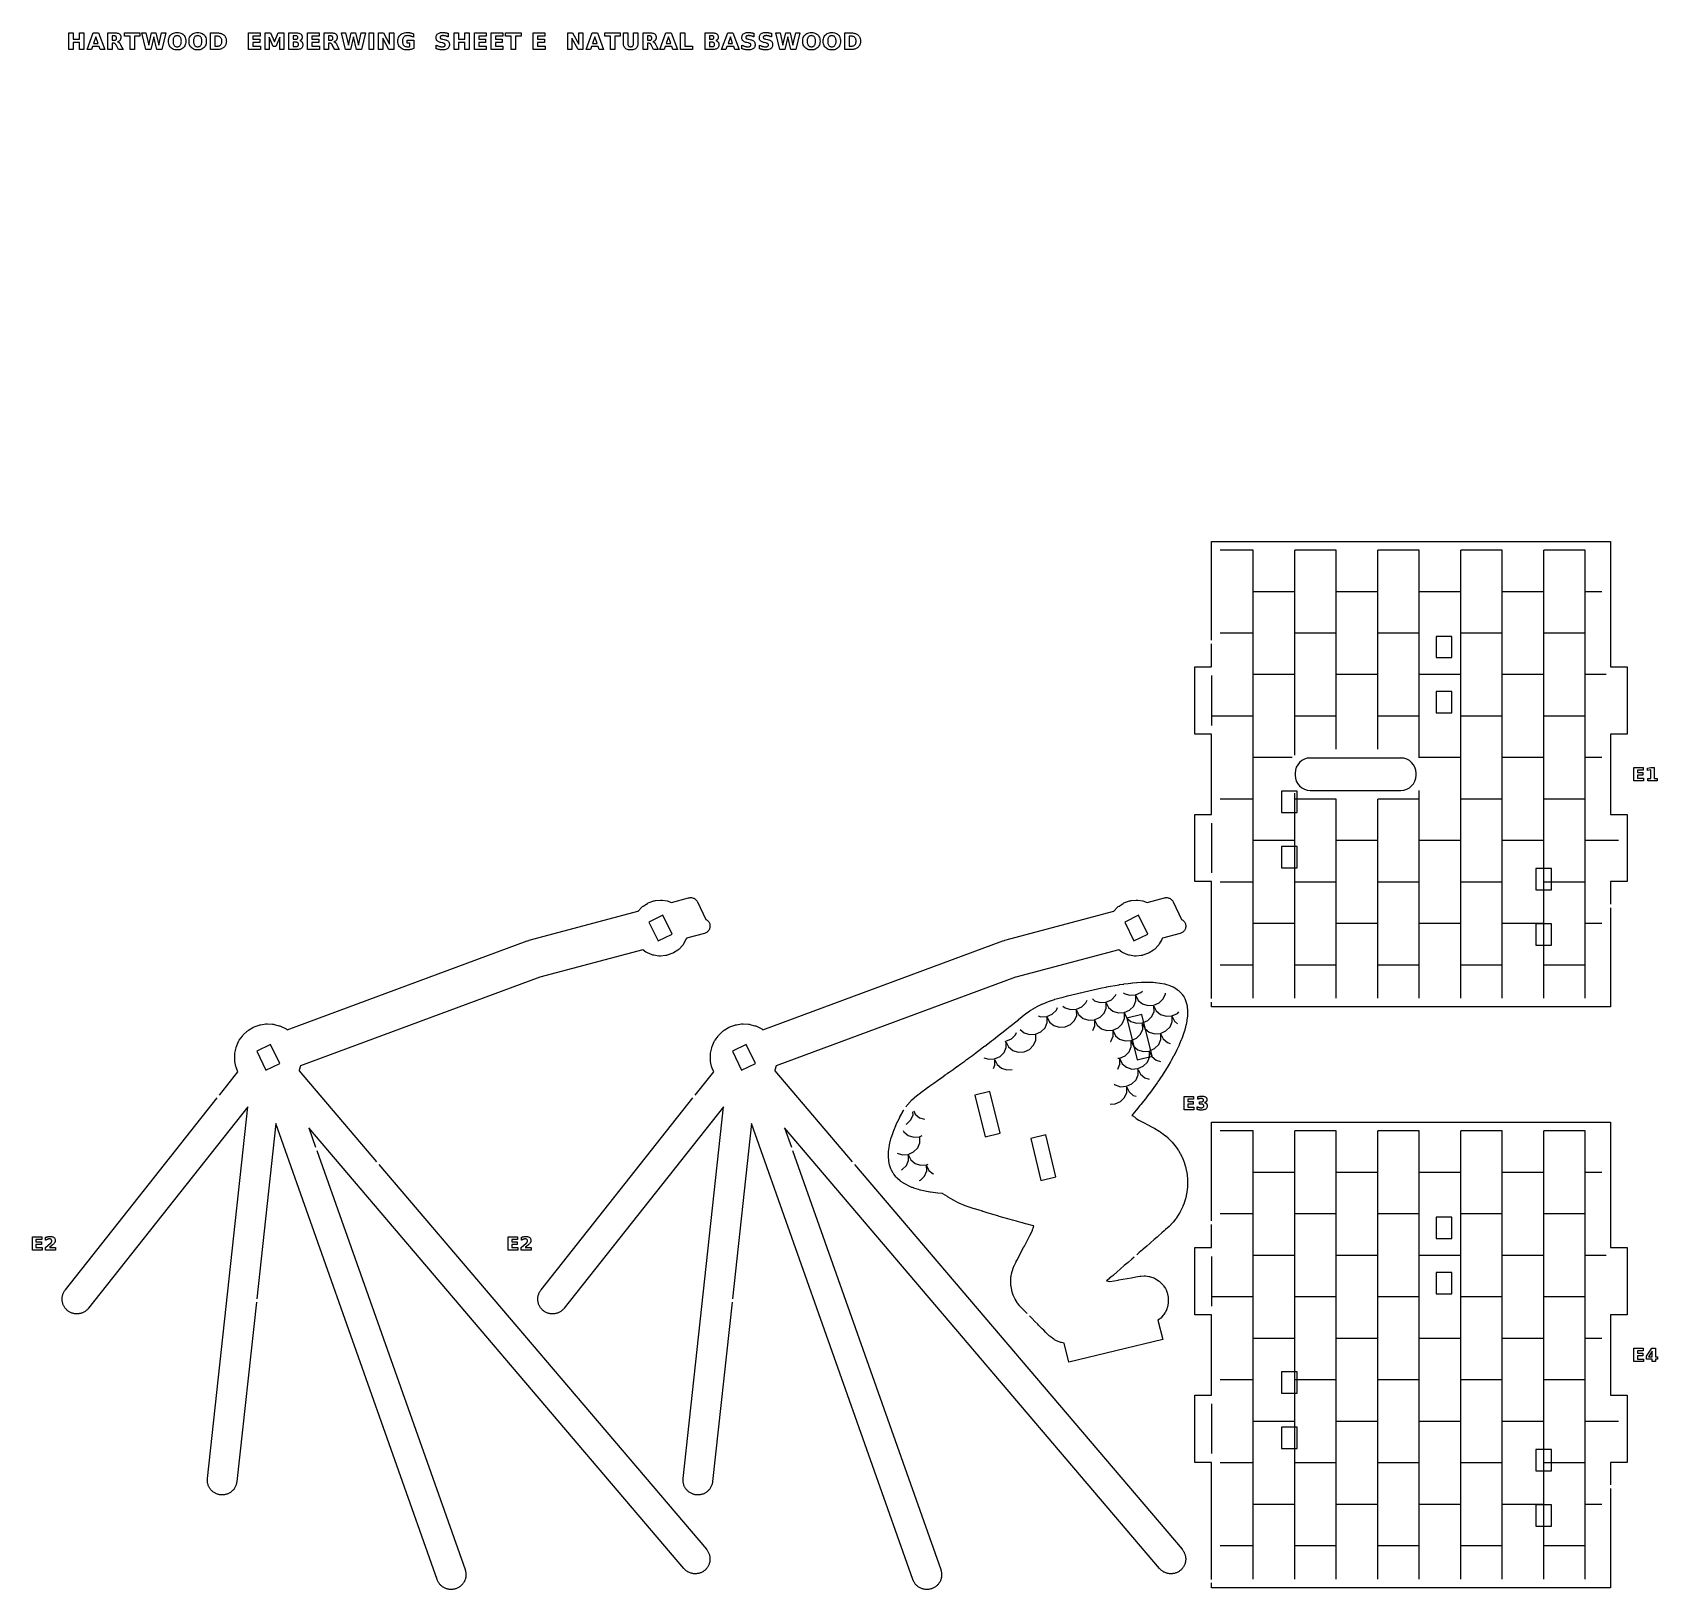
# Model space of a CAD drawing. Header units: millimetres. Extents: x 3 to 297, y 9 to 290.
import ezdxf

# ---------------------------------------------------------------- set-up
doc = ezdxf.new("R2010")
doc.units = ezdxf.units.MM
for name, color, linetype in [('CUT', 1, 'CONTINUOUS'), ('ENGRAVE', 5, 'CONTINUOUS'), ('SCORE', 7, 'CONTINUOUS')]:
    doc.layers.add(name, color=color, linetype=linetype)

msp = doc.modelspace()

# ---------------------------------------------------------------- linework, layer by layer
at = {"layer": 'CUT', "color": 1}
for points in [[(215.925, 180.2333), (215.925, 198.075), (288.075, 198.075), (288.075, 175.4083), (291.075, 175.4083), (291.075, 163.2583), (288.075, 163.2583), (288.075, 148.7417), (291.075, 148.7417), (291.075, 136.5917), (288.075, 136.5917), (288.075, 132.5167)], [(215.925, 115.4333), (215.925, 136.5917), (212.925, 136.5917), (212.925, 148.7417), (215.925, 148.7417), (215.925, 163.2583), (212.925, 163.2583), (212.925, 175.4083), (215.925, 175.4083), (215.925, 179.5833)], [(36.6026, 97.9792), (39.9541, 102.2143), (39.6698, 102.8831), (39.6225, 103.0121), (39.5885, 103.1453), (39.3998, 104.0798), (39.3795, 104.2157), (39.373, 104.3529), (39.3762, 105.3064), (39.3837, 105.4436), (39.4049, 105.5793), (39.6, 106.5125), (39.6349, 106.6454), (39.6831, 106.7741), (40.0621, 107.649), (40.123, 107.7721), (40.1961, 107.8885), (40.7434, 108.6691), (40.8279, 108.7775), (40.9229, 108.8767), (41.6162, 109.5313), (41.7207, 109.6204), (41.8338, 109.6985), (42.6446, 110.2), (42.765, 110.2663), (42.8914, 110.3201), (43.7866, 110.6481), (43.9178, 110.6888), (44.0525, 110.716), (44.9954, 110.8572), (45.1322, 110.8706), (45.2696, 110.8701), (46.2216, 110.8186), (46.3582, 110.8042), (46.4927, 110.7761), (47.4149, 110.534), (47.5458, 110.4924), (47.6719, 110.4378), (48.5264, 110.015), (48.6463, 109.9479), (48.7588, 109.869), (48.86, 109.7901), (92.2344, 125.8638), (92.2944, 125.8844), (92.5449, 125.964), (92.6059, 125.9817), (112.2679, 131.2105), (112.2778, 131.2136), (112.2852, 131.2208), (112.9802, 131.9584), (113.0995, 132.0706), (113.2315, 132.1676), (113.9826, 132.6527), (114.1253, 132.7331), (114.2767, 132.7957), (115.1221, 133.087), (115.2799, 133.1309), (115.4419, 133.1554), (116.3324, 133.2359), (116.4961, 133.2408), (116.6593, 133.2259), (117.5432, 133.0909), (117.7033, 133.0564), (117.8581, 133.0029), (118.3012, 132.8191), (118.3074, 132.8169), (118.3139, 132.8183), (121.4264, 133.646), (121.5569, 133.6739), (121.6914, 133.6891), (121.8267, 133.6909), (121.9615, 133.6795), (122.0945, 133.6549), (122.2245, 133.6173), (122.3502, 133.5671), (122.4703, 133.5048), (122.5837, 133.4311), (122.6893, 133.3465), (122.7861, 133.2519), (122.8731, 133.1483), (122.9496, 133.0367), (123.0137, 132.9197), (124.5499, 129.7608), (124.5534, 129.7544), (124.666, 129.6884), (124.7771, 129.6074), (124.8796, 129.5156), (124.9724, 129.4141), (125.0546, 129.3038), (125.1253, 129.1859), (125.184, 129.0615), (125.2299, 128.9318), (125.2626, 128.7982), (125.2818, 128.662), (125.2873, 128.5246), (125.279, 128.3873), (125.2571, 128.2515), (125.2217, 128.1186), (125.1733, 127.9898), (125.1122, 127.8666), (125.039, 127.7501), (124.9547, 127.6415), (124.8599, 127.5418), (124.7556, 127.4522), (124.6428, 127.3733), (124.5228, 127.3062), (124.3967, 127.2514), (124.2675, 127.21), (121.0632, 126.3579), (121.0328, 126.266), (121.0301, 126.2669), (121.0197, 126.2367), (120.9479, 126.0895), (120.5082, 125.3109), (120.4192, 125.1734), (120.3143, 125.0476), (119.7011, 124.3968), (119.5817, 124.2846), (119.4498, 124.1876), (118.6986, 123.7025), (118.5559, 123.6221), (118.4046, 123.5595), (117.5591, 123.2682), (117.4013, 123.2243), (117.2394, 123.1997), (116.3488, 123.1192), (116.1851, 123.1144), (116.022, 123.1293), (115.138, 123.2643), (114.9779, 123.2987), (114.8231, 123.3522), (113.9972, 123.6948), (113.8499, 123.7666), (113.7124, 123.8556), (113.1663, 124.2578), (94.5508, 119.3074), (94.4954, 119.2898), (51.2724, 103.2723), (51.0271, 102.4997), (50.9922, 102.4027), (50.9879, 102.3931), (65.0154, 85.9128)], [(122.6026, 97.9792), (125.9541, 102.2143), (125.6698, 102.8831), (125.6225, 103.0121), (125.5885, 103.1453), (125.3998, 104.0798), (125.3795, 104.2157), (125.373, 104.3529), (125.3762, 105.3064), (125.3837, 105.4436), (125.4049, 105.5793), (125.6, 106.5125), (125.6349, 106.6454), (125.6831, 106.7741), (126.0621, 107.649), (126.123, 107.7721), (126.1961, 107.8885), (126.7434, 108.6691), (126.8279, 108.7775), (126.9229, 108.8767), (127.6162, 109.5313), (127.7207, 109.6204), (127.8338, 109.6985), (128.6446, 110.2), (128.765, 110.2663), (128.8914, 110.3201), (129.7866, 110.6481), (129.9178, 110.6888), (130.0525, 110.716), (130.9954, 110.8572), (131.1322, 110.8706), (131.2696, 110.8701), (132.2216, 110.8186), (132.3582, 110.8042), (132.4927, 110.7761), (133.4149, 110.534), (133.5458, 110.4924), (133.6719, 110.4378), (134.5264, 110.015), (134.6463, 109.9479), (134.7588, 109.869), (134.86, 109.7901), (178.2344, 125.8638), (178.2944, 125.8844), (178.5449, 125.964), (178.6059, 125.9817), (198.2679, 131.2105), (198.2778, 131.2136), (198.2852, 131.2208), (198.9802, 131.9584), (199.0995, 132.0706), (199.2315, 132.1676), (199.9826, 132.6527), (200.1253, 132.7331), (200.2767, 132.7957), (201.1221, 133.087), (201.2799, 133.1309), (201.4419, 133.1554), (202.3324, 133.2359), (202.4961, 133.2408), (202.6593, 133.2259), (203.5432, 133.0909), (203.7033, 133.0564), (203.8581, 133.0029), (204.3012, 132.8191), (204.3074, 132.8169), (204.3139, 132.8183), (207.4264, 133.646), (207.5569, 133.6739), (207.6914, 133.6891), (207.8267, 133.6909), (207.9615, 133.6795), (208.0945, 133.6549), (208.2245, 133.6173), (208.3502, 133.5671), (208.4703, 133.5048), (208.5837, 133.4311), (208.6893, 133.3465), (208.7861, 133.2519), (208.8731, 133.1483), (208.9496, 133.0367), (209.0137, 132.9197), (210.5499, 129.7608), (210.5534, 129.7544), (210.666, 129.6884), (210.7771, 129.6074), (210.8796, 129.5156), (210.9724, 129.4141), (211.0546, 129.3038), (211.1253, 129.1859), (211.184, 129.0615), (211.2299, 128.9318), (211.2626, 128.7982), (211.2818, 128.662), (211.2873, 128.5246), (211.279, 128.3873), (211.2571, 128.2515), (211.2217, 128.1186), (211.1733, 127.9898), (211.1122, 127.8666), (211.039, 127.7501), (210.9547, 127.6415), (210.8599, 127.5418), (210.7556, 127.4522), (210.6428, 127.3733), (210.5228, 127.3062), (210.3967, 127.2514), (210.2675, 127.21), (207.0632, 126.3579), (207.0328, 126.266), (207.0301, 126.2669), (207.0197, 126.2367), (206.9479, 126.0895), (206.5082, 125.3109), (206.4192, 125.1734), (206.3143, 125.0476), (205.7011, 124.3968), (205.5817, 124.2846), (205.4498, 124.1876), (204.6986, 123.7025), (204.5559, 123.6221), (204.4046, 123.5595), (203.5591, 123.2682), (203.4013, 123.2243), (203.2394, 123.1997), (202.3488, 123.1192), (202.1851, 123.1144), (202.022, 123.1293), (201.138, 123.2643), (200.9779, 123.2987), (200.8231, 123.3522), (199.9972, 123.6948), (199.8499, 123.7666), (199.7124, 123.8556), (199.1663, 124.2578), (180.5508, 119.3074), (180.4954, 119.2898), (137.2724, 103.2723), (137.0271, 102.4997), (136.9922, 102.4027), (136.9879, 102.3931), (151.0154, 85.9128)], [(288.075, 131.8667), (288.075, 113.925), (215.925, 113.925), (215.925, 114.7833)], [(160.6965, 95.8424), (160.7647, 95.9424), (160.8047, 95.9979), (160.8898, 96.11), (160.9438, 96.1765), (161.5308, 96.8541), (161.595, 96.9232), (161.6776, 97.0059), (161.715, 97.042), (162.2009, 97.4924), (162.2764, 97.5573), (162.9281, 98.0768), (162.9301, 98.0785), (163.0549, 98.1775), (163.0735, 98.192), (163.6147, 98.6065), (163.6332, 98.6203), (164.3209, 99.1283), (164.3237, 99.1304), (164.6938, 99.4023), (164.7111, 99.4148), (165.0216, 99.6354), (165.0252, 99.6379), (165.7232, 100.1302), (165.7285, 100.134), (166.4246, 100.6362), (166.4271, 100.638), (166.4497, 100.6542), (166.4665, 100.6661), (167.1255, 101.124), (167.8276, 101.6219), (168.2279, 101.9111), (168.2437, 101.9223), (168.5305, 102.1233), (169.2327, 102.6222), (169.238, 102.626), (169.9326, 103.1309), (169.9713, 103.1592), (169.9866, 103.1703), (170.6329, 103.6297), (170.6398, 103.6347), (171.3311, 104.1407), (171.6797, 104.3995), (171.6915, 104.4082), (172.0289, 104.6529), (172.7271, 105.1682), (172.7338, 105.1731), (173.3278, 105.6242), (173.3393, 105.6328), (173.425, 105.6965), (174.1193, 106.2136), (174.1253, 106.2182), (174.8128, 106.7436), (174.9357, 106.8387), (174.9493, 106.849), (175.5063, 107.2687), (176.2006, 107.8024), (176.5132, 108.0464), (176.5262, 108.0564), (176.8937, 108.3361), (177.5875, 108.8729), (177.5927, 108.877), (178.0597, 109.2465), (178.0723, 109.2564), (178.2785, 109.4155), (178.9699, 109.9558), (178.9753, 109.9601), (179.574, 110.4389), (179.5862, 110.4485), (179.6582, 110.5047), (180.3479, 111.052), (181.0367, 111.6071), (181.0421, 111.6115), (181.0576, 111.6243), (181.0656, 111.6309), (181.7242, 112.1656), (182.3891, 112.7109), (182.4404, 112.7509), (182.5059, 112.7995), (182.5273, 112.815), (183.0882, 113.2142), (183.1526, 113.2573), (183.8038, 113.6661), (183.8727, 113.7065), (184.5327, 114.0678), (184.6046, 114.1044), (184.7725, 114.1836), (184.7837, 114.1888), (185.281, 114.4177), (185.3444, 114.445), (186.0603, 114.7307), (186.7777, 115.0227), (186.8539, 115.051), (187.5417, 115.2833), (187.6199, 115.3071), (188.3516, 115.5053), (188.359, 115.5073), (189.1251, 115.7102), (189.1333, 115.7124), (189.8996, 115.9101), (189.9092, 115.9125), (190.6788, 116.1051), (190.683, 116.1061), (191.4569, 116.2971), (192.2311, 116.4891), (192.2375, 116.4906), (193.005, 116.677), (193.0196, 116.6804), (193.7861, 116.8575), (193.7991, 116.8604), (194.5731, 117.0311), (194.5758, 117.0317), (195.3554, 117.2019), (195.3573, 117.2024), (196.1294, 117.3697), (196.1488, 117.3738), (196.9135, 117.5277), (196.937, 117.5322), (197.7114, 117.6738), (197.7172, 117.6748), (198.4986, 117.814), (198.5093, 117.8159), (199.284, 117.9474), (199.3072, 117.9512), (200.0737, 118.0675), (200.1088, 118.0724), (200.8867, 118.1694), (200.8966, 118.1706), (201.3278, 118.2212), (201.3424, 118.2228), (201.6845, 118.2591), (201.7051, 118.2612), (202.4758, 118.3309), (202.5293, 118.3347), (203.3008, 118.3734), (203.3362, 118.3747), (204.1241, 118.3933), (204.1539, 118.3937), (204.9378, 118.3947), (204.9912, 118.3937), (205.3345, 118.3804), (205.4056, 118.3758), (205.783, 118.341), (205.8336, 118.3354), (206.6347, 118.2307), (206.6888, 118.2225), (207.4247, 118.0955), (207.5276, 118.0736), (207.6285, 118.0438), (208.4032, 117.7818), (208.4626, 117.7602), (208.8357, 117.6141), (208.9904, 117.5418), (209.3178, 117.3624), (209.431, 117.2929), (209.8, 117.0402), (209.8819, 116.9795), (209.959, 116.9127), (210.3989, 116.5022), (210.4317, 116.4705), (210.4857, 116.4166), (210.5805, 116.3114), (210.6638, 116.197), (210.9859, 115.7019), (211.0514, 115.5899), (211.1059, 115.4721), (211.3292, 114.9219), (211.3889, 114.7372), (211.5344, 114.1434), (211.5549, 114.0433), (211.5679, 113.9419), (211.6249, 113.3058), (211.6298, 113.1501), (211.6109, 112.4527), (211.6019, 112.3305), (211.5479, 111.8777), (211.5158, 111.5879), (211.5012, 111.4894), (211.3561, 110.7132), (211.3374, 110.6287), (211.1782, 110.0035), (211.1368, 109.8343), (211.1114, 109.7444), (210.8497, 108.9266), (210.8254, 108.8573), (210.7063, 108.545), (210.5085, 108.0116), (210.4855, 107.9538), (210.1932, 107.2652), (210.1205, 107.0895), (210.0966, 107.035), (209.6863, 106.1559), (209.6612, 106.1049), (209.6527, 106.0886), (209.2051, 105.2091), (209.1829, 105.1673), (209.0922, 105.0036), (208.6855, 104.256), (208.6636, 104.2173), (208.5186, 103.9706), (208.1267, 103.2936), (208.1053, 103.2578), (207.9347, 102.9831), (207.5302, 102.3222), (207.5093, 102.2891), (207.3417, 102.0324), (206.8974, 101.3422), (206.8771, 101.3116), (206.7411, 101.1125), (206.2296, 100.3539), (206.2099, 100.3256), (206.134, 100.219), (205.5287, 99.3595), (205.5106, 99.3344), (204.9017, 98.511), (204.7845, 98.3511), (204.7665, 98.327), (204.2772, 97.69), (204.008, 97.3367), (203.9907, 97.3145), (203.6488, 96.8848), (203.1981, 96.3144), (203.1816, 96.2939), (203.0166, 96.0932), (202.3831, 95.3194), (202.3553, 95.2852), (202.3374, 95.2636), (201.7458, 94.565), (201.7379, 94.5554), (201.5451, 94.3181), (201.6225, 94.2851), (201.7286, 94.2343), (201.8313, 94.1737), (201.9284, 94.1044), (202.0179, 94.028), (202.315, 93.7511), (202.3309, 93.7376), (202.3489, 93.7272), (202.8294, 93.4782), (202.8395, 93.4729), (203.3938, 93.1796), (203.3952, 93.1789), (203.7757, 92.9769), (203.7855, 92.9717), (204.4481, 92.613), (204.4503, 92.6118), (204.7283, 92.4606), (204.7313, 92.459), (205.4876, 92.0452), (205.4967, 92.0402), (205.6738, 91.9416), (205.689, 91.9329), (206.4749, 91.4815), (206.5351, 91.4448), (206.6205, 91.3895), (206.6726, 91.3541), (207.346, 90.8722), (207.4128, 90.8211), (207.6402, 90.6357), (207.6766, 90.6049), (208.1006, 90.2332), (208.1694, 90.1686), (208.7241, 89.6084), (208.7475, 89.5842), (208.7664, 89.5641), (208.8225, 89.5006), (209.3334, 88.8841), (209.3965, 88.8016), (209.8375, 88.1765), (209.8904, 88.0954), (209.958, 87.9832), (209.9635, 87.9739), (210.2704, 87.4547), (210.3173, 87.3682), (210.64, 86.7171), (210.6807, 86.6266), (210.95, 85.9639), (210.9837, 85.8714), (211.2016, 85.1963), (211.2283, 85.1021), (211.3958, 84.4147), (211.4155, 84.3187), (211.5326, 83.6191), (211.5452, 83.5214), (211.6111, 82.8092), (211.6165, 82.71), (211.6295, 81.9835), (211.6277, 81.8851), (211.5941, 81.283), (211.5934, 81.2722), (211.5851, 81.1415), (211.5754, 81.0451), (211.4715, 80.2872), (211.4534, 80.1849), (211.2834, 79.4024), (211.2628, 79.3203), (211.2553, 79.2937), (211.2457, 79.2615), (211.0108, 78.5089), (210.9796, 78.4198), (210.7741, 77.8948), (210.7559, 77.8506), (210.6393, 77.5814), (210.6035, 77.5054), (210.2273, 76.7677), (210.1974, 76.7122), (210.1469, 76.6238), (210.1104, 76.5636), (209.6357, 75.8251), (209.5918, 75.7611), (209.4951, 75.6282), (209.4616, 75.5842), (209.0107, 75.0158), (208.9527, 74.9475), (208.6184, 74.5797), (208.5907, 74.5502), (208.3567, 74.3079), (208.2913, 74.2446), (207.6545, 73.6693), (207.6414, 73.6575), (207.3986, 73.4439), (206.9696, 73.0672), (206.2921, 72.4727), (206.2897, 72.4706), (206.0984, 72.3036), (206.0973, 72.3026), (205.6119, 71.8797), (204.9349, 71.2895), (204.93, 71.2852), (204.7842, 71.1593), (204.2538, 70.7015), (203.5738, 70.1104), (203.4651, 70.0154), (202.8968, 69.5169), (202.892, 69.5127), (202.4535, 69.1317)], [(43.284, 60.5272), (39.7513, 28.11), (39.7426, 28.045), (39.7171, 27.8848), (39.6902, 27.7564), (39.657, 27.6295), (39.6176, 27.5043), (39.5722, 27.3814), (39.5207, 27.2606), (39.4634, 27.1427), (39.4003, 27.0276), (39.3318, 26.9158), (39.2577, 26.8075), (39.1785, 26.703), (39.0942, 26.6024), (39.0052, 26.5062), (38.9114, 26.4143), (38.8134, 26.3273), (38.711, 26.2451), (38.6049, 26.1681), (38.495, 26.0963), (38.3819, 26.03), (38.2655, 25.9694), (38.1464, 25.9145), (38.0246, 25.8656), (37.9007, 25.8227), (37.7747, 25.7859), (37.6472, 25.7554), (37.5182, 25.7311), (37.3884, 25.7132), (37.2576, 25.7017), (37.1266, 25.6966), (36.9954, 25.698), (36.8645, 25.7058), (36.734, 25.72), (36.6045, 25.7406), (36.4761, 25.7675), (36.3492, 25.8007), (36.224, 25.8401), (36.101, 25.8855), (35.9803, 25.937), (35.8624, 25.9943), (35.7473, 26.0574), (35.6355, 26.1259), (35.5271, 26.2), (35.4227, 26.2792), (35.3221, 26.3635), (35.2258, 26.4525), (35.134, 26.5463), (35.047, 26.6444), (34.9647, 26.7467), (34.8877, 26.8528), (34.816, 26.9627), (34.7497, 27.0758), (34.6891, 27.1922), (34.6342, 27.3113), (34.5853, 27.4331), (34.5424, 27.557), (34.5056, 27.683), (34.475, 27.8105), (34.4508, 27.9395), (34.4329, 28.0693), (34.4214, 28.2001), (34.4163, 28.3311), (34.4177, 28.4624), (34.4273, 28.6242), (34.4328, 28.6896), (41.7535, 95.8667), (12.9469, 59.4659), (12.9049, 59.4154), (12.7982, 59.2933), (12.707, 59.1989), (12.6114, 59.1091), (12.5115, 59.0241), (12.4076, 58.9441), (12.2998, 58.8693), (12.1885, 58.7999), (12.0739, 58.736), (11.9564, 58.6778), (11.836, 58.6254), (11.7134, 58.5791), (11.5885, 58.5387), (11.4619, 58.5046), (11.3336, 58.4767), (11.2043, 58.4552), (11.0739, 58.44), (10.9431, 58.4313), (10.8119, 58.4289), (10.6808, 58.433), (10.55, 58.4436), (10.42, 58.4605), (10.2908, 58.4838), (10.1631, 58.5134), (10.0368, 58.5493), (9.9126, 58.5913), (9.7905, 58.6393), (9.671, 58.6933), (9.5542, 58.7531), (9.4405, 58.8185), (9.3301, 58.8894), (9.2234, 58.9657), (9.1205, 59.0471), (9.0218, 59.1334), (8.9274, 59.2246), (8.8376, 59.3201), (8.7526, 59.4201), (8.6726, 59.524), (8.5977, 59.6318), (8.5284, 59.7431), (8.4644, 59.8577), (8.4063, 59.9752), (8.3539, 60.0956), (8.3076, 60.2182), (8.2672, 60.3431), (8.2331, 60.4697), (8.2052, 60.5979), (8.1837, 60.7273), (8.1685, 60.8576), (8.1597, 60.9885), (8.1574, 61.1197), (8.1615, 61.2507), (8.1721, 61.3816), (8.189, 61.5116), (8.2123, 61.6408), (8.2419, 61.7685), (8.2778, 61.8947), (8.3197, 62.0189), (8.3678, 62.1411), (8.4217, 62.2606), (8.4815, 62.3774), (8.5469, 62.491), (8.6179, 62.6015), (8.7122, 62.7334), (8.7516, 62.7858), (36.1993, 97.4695)], [(129.284, 60.5272), (125.7513, 28.11), (125.7426, 28.045), (125.7171, 27.8848), (125.6902, 27.7564), (125.657, 27.6295), (125.6176, 27.5043), (125.5722, 27.3814), (125.5207, 27.2606), (125.4634, 27.1427), (125.4003, 27.0276), (125.3318, 26.9158), (125.2577, 26.8075), (125.1785, 26.703), (125.0942, 26.6024), (125.0052, 26.5062), (124.9114, 26.4143), (124.8134, 26.3273), (124.711, 26.2451), (124.6049, 26.1681), (124.495, 26.0963), (124.3819, 26.03), (124.2655, 25.9694), (124.1464, 25.9145), (124.0246, 25.8656), (123.9007, 25.8227), (123.7747, 25.7859), (123.6472, 25.7554), (123.5182, 25.7311), (123.3884, 25.7132), (123.2576, 25.7017), (123.1266, 25.6966), (122.9954, 25.698), (122.8645, 25.7058), (122.734, 25.72), (122.6045, 25.7406), (122.4761, 25.7675), (122.3492, 25.8007), (122.224, 25.8401), (122.101, 25.8855), (121.9803, 25.937), (121.8624, 25.9943), (121.7473, 26.0574), (121.6355, 26.1259), (121.5271, 26.2), (121.4227, 26.2792), (121.3221, 26.3635), (121.2258, 26.4525), (121.134, 26.5463), (121.047, 26.6444), (120.9647, 26.7467), (120.8877, 26.8528), (120.816, 26.9627), (120.7497, 27.0758), (120.6891, 27.1922), (120.6342, 27.3113), (120.5853, 27.4331), (120.5424, 27.557), (120.5056, 27.683), (120.475, 27.8105), (120.4508, 27.9395), (120.4329, 28.0693), (120.4214, 28.2001), (120.4163, 28.3311), (120.4177, 28.4624), (120.4273, 28.6242), (120.4328, 28.6896), (127.7535, 95.8667), (98.9469, 59.4659), (98.9049, 59.4154), (98.7982, 59.2933), (98.707, 59.1989), (98.6114, 59.1091), (98.5115, 59.0241), (98.4076, 58.9441), (98.2998, 58.8693), (98.1885, 58.7999), (98.0739, 58.736), (97.9564, 58.6778), (97.836, 58.6254), (97.7134, 58.5791), (97.5885, 58.5387), (97.4619, 58.5046), (97.3336, 58.4767), (97.2043, 58.4552), (97.0739, 58.44), (96.9431, 58.4313), (96.8119, 58.4289), (96.6808, 58.433), (96.55, 58.4436), (96.42, 58.4605), (96.2908, 58.4838), (96.1631, 58.5134), (96.0368, 58.5493), (95.9126, 58.5913), (95.7905, 58.6393), (95.671, 58.6933), (95.5542, 58.7531), (95.4405, 58.8185), (95.3301, 58.8894), (95.2234, 58.9657), (95.1205, 59.0471), (95.0218, 59.1334), (94.9274, 59.2246), (94.8376, 59.3201), (94.7526, 59.4201), (94.6726, 59.524), (94.5977, 59.6318), (94.5284, 59.7431), (94.4644, 59.8577), (94.4063, 59.9752), (94.3539, 60.0956), (94.3076, 60.2182), (94.2672, 60.3431), (94.2331, 60.4697), (94.2052, 60.5979), (94.1837, 60.7273), (94.1685, 60.8576), (94.1597, 60.9885), (94.1574, 61.1197), (94.1615, 61.2507), (94.1721, 61.3816), (94.189, 61.5116), (94.2123, 61.6408), (94.2419, 61.7685), (94.2778, 61.8947), (94.3197, 62.0189), (94.3678, 62.1411), (94.4217, 62.2606), (94.4815, 62.3774), (94.5469, 62.491), (94.6179, 62.6015), (94.7122, 62.7334), (94.7516, 62.7858), (122.1993, 97.4695)], [(182.6016, 58.5232), (182.3564, 58.7691), (182.0656, 59.0601), (182.0588, 59.067), (181.4456, 59.6895), (181.3694, 59.7738), (181.2615, 59.9038), (181.2355, 59.9361), (180.9012, 60.3651), (180.8112, 60.496), (180.4569, 61.0831), (180.3808, 61.2286), (180.1119, 61.8303), (180.0549, 61.9819), (179.8637, 62.602), (179.8256, 62.7581), (179.7101, 63.3967), (179.691, 63.5574), (179.6529, 64.2155), (179.6535, 64.3796), (179.698, 65.0639), (179.7177, 65.2215), (179.8171, 65.7562), (179.8253, 65.7968), (179.8572, 65.9427), (179.899, 66.0922), (180.1632, 66.8614), (180.2132, 66.9861), (180.2989, 67.1722), (180.3202, 67.2163), (180.6457, 67.8605), (180.6524, 67.8735), (180.8653, 68.2835), (181.1303, 68.8026), (181.1366, 68.8147), (181.4252, 69.3663), (181.6218, 69.7481), (181.6256, 69.7554), (181.9869, 70.4464), (182.1148, 70.6928), (182.5452, 71.5302), (182.5484, 71.5364), (182.5993, 71.6342), (183.0836, 72.5736), (183.0886, 72.5831), (183.1046, 72.6136), (183.5598, 73.4916), (183.5689, 73.5115), (183.5741, 73.5329), (183.6005, 73.6695), (183.6367, 73.8138), (183.6885, 73.9533), (183.855, 74.3362), (183.5133, 74.4234), (183.5087, 74.4246), (182.6342, 74.6511), (182.6294, 74.6524), (182.3048, 74.7378), (182.2977, 74.7397), (181.7521, 74.8865), (181.749, 74.8873), (180.8709, 75.1257), (180.8662, 75.127), (180.7046, 75.1715), (180.6971, 75.1736), (179.985, 75.3742), (179.9833, 75.3747), (179.1396, 75.6136), (179.1313, 75.616), (179.1014, 75.6247), (178.2158, 75.8782), (178.2123, 75.8792), (177.5889, 76.0595), (177.5816, 76.0617), (177.3283, 76.1365), (177.3263, 76.1371), (176.4399, 76.4004), (176.0656, 76.5114), (176.056, 76.5143), (175.5505, 76.6683), (174.6622, 76.9391), (174.6593, 76.94), (174.5644, 76.9692), (174.5544, 76.9723), (173.7687, 77.2205), (173.092, 77.4338), (173.0813, 77.4373), (172.8757, 77.504), (171.9841, 77.7939), (171.9773, 77.7962), (171.6576, 77.9021), (171.6246, 77.9135), (171.1112, 78.0985), (171.0428, 78.1253), (170.3686, 78.4111), (170.3282, 78.429), (170.1807, 78.4974), (170.121, 78.5269), (169.2798, 78.9688), (169.2328, 78.9946), (169.2249, 78.9992), (169.1751, 79.0294), (168.3384, 79.5625), (168.2864, 79.5973), (168.2476, 79.6247), (168.1946, 79.6582), (167.3905, 80.1096), (167.3021, 80.1672), (167.278, 80.1818), (167.2636, 80.1841), (166.452, 80.2743), (166.4483, 80.2747), (165.6181, 80.3693), (165.5865, 80.3733), (165.1709, 80.4307), (165.114, 80.4398), (164.7601, 80.5043), (164.7211, 80.512), (163.8786, 80.6916), (163.8624, 80.6952), (163.3537, 80.8102), (163.291, 80.826), (163.0099, 80.904), (162.9694, 80.916), (162.1215, 81.1804), (162.0706, 81.1974), (161.8879, 81.2625), (161.7753, 81.3086), (161.1765, 81.5856), (161.1578, 81.5945), (160.7257, 81.8026), (160.6189, 81.8602), (160.24, 82.0872), (160.1835, 82.123), (159.8084, 82.374), (159.7256, 82.434), (159.6476, 82.5001), (159.191, 82.9175), (159.1648, 82.9422), (159.071, 83.0326), (158.9572, 83.1573), (158.5208, 83.7001), (158.4537, 83.7911), (158.3945, 83.8874), (158.0961, 84.4205), (158.0427, 84.5264), (157.9989, 84.6365), (157.8006, 85.2053), (157.7513, 85.387), (157.6263, 86.0212), (157.6067, 86.1579), (157.5455, 86.8264), (157.5403, 86.9792), (157.5563, 87.6754), (157.5652, 87.8013), (157.6518, 88.535), (157.6706, 88.6504), (157.7194, 88.8854), (157.8272, 89.4203), (157.8482, 89.5087), (158.0668, 90.3087), (158.0933, 90.3941), (158.1436, 90.5394), (158.3745, 91.2212), (158.3979, 91.2851), (158.6395, 91.8944), (158.7347, 92.1383), (158.7589, 92.1962), (159.1469, 93.0667), (159.171, 93.1177), (159.1719, 93.1195), (159.6091, 94.0074), (159.635, 94.0573), (159.724, 94.2203), (160.118, 94.9547), (160.1496, 95.0104), (160.2806, 95.2287), (160.3226, 95.2944), (160.3302, 95.3054)], [(54.211, 87.9687), (81.0051, 12.1959), (81.0255, 12.1335), (81.072, 11.9782), (81.1034, 11.8507), (81.1285, 11.722), (81.1473, 11.5921), (81.1597, 11.4616), (81.1656, 11.3305), (81.1651, 11.1994), (81.1582, 11.0683), (81.1449, 10.9379), (81.1251, 10.8081), (81.0991, 10.6796), (81.0667, 10.5524), (81.0282, 10.4271), (80.9835, 10.3037), (80.9329, 10.1828), (80.8763, 10.0643), (80.8141, 9.9489), (80.7462, 9.8366), (80.6729, 9.7278), (80.5943, 9.6227), (80.5108, 9.5217), (80.4223, 9.4248), (80.3292, 9.3324), (80.2317, 9.2446), (80.13, 9.1618), (80.0243, 9.084), (79.915, 9.0116), (79.8022, 8.9445), (79.6863, 8.8832), (79.5675, 8.8275), (79.4461, 8.7778), (79.3224, 8.734), (79.1968, 8.6964), (79.0693, 8.665), (78.9407, 8.6399), (78.8108, 8.6211), (78.6802, 8.6087), (78.5491, 8.6028), (78.418, 8.6033), (78.2869, 8.6102), (78.1565, 8.6235), (78.0268, 8.6433), (77.8983, 8.6693), (77.7711, 8.7017), (77.6457, 8.7402), (77.5223, 8.7849), (77.4014, 8.8355), (77.2829, 8.8921), (77.1675, 8.9543), (77.0552, 9.0222), (76.9465, 9.0955), (76.8413, 9.1741), (76.7403, 9.2576), (76.6434, 9.3461), (76.551, 9.4392), (76.4632, 9.5367), (76.3804, 9.6384), (76.3026, 9.7441), (76.2302, 9.8534), (76.1631, 9.9662), (76.1018, 10.0821), (76.0461, 10.201), (75.9846, 10.351), (75.9612, 10.4123), (46.8073, 92.8585), (43.3544, 61.1734)], [(65.4367, 85.4178), (124.6308, 15.8731), (124.6721, 15.8221), (124.771, 15.6936), (124.8459, 15.5858), (124.9153, 15.4745), (124.9792, 15.3599), (125.0374, 15.2424), (125.0898, 15.1221), (125.1362, 14.9994), (125.1765, 14.8745), (125.2106, 14.748), (125.2386, 14.6197), (125.2601, 14.4904), (125.2753, 14.36), (125.2841, 14.2292), (125.2865, 14.098), (125.2824, 13.9669), (125.2719, 13.8361), (125.255, 13.7061), (125.2317, 13.5769), (125.2021, 13.4492), (125.1663, 13.3229), (125.1243, 13.1987), (125.0763, 13.0765), (125.0223, 12.957), (124.9626, 12.8402), (124.8972, 12.7265), (124.8262, 12.6161), (124.75, 12.5094), (124.6686, 12.4065), (124.5823, 12.3078), (124.4912, 12.2133), (124.3956, 12.1235), (124.2957, 12.0385), (124.1918, 11.9585), (124.084, 11.8836), (123.9728, 11.8142), (123.8581, 11.7503), (123.7406, 11.6921), (123.6203, 11.6397), (123.4977, 11.5933), (123.3728, 11.553), (123.2462, 11.5188), (123.1179, 11.4909), (122.9886, 11.4694), (122.8582, 11.4542), (122.7274, 11.4454), (122.5962, 11.443), (122.4651, 11.4471), (122.3343, 11.4576), (122.2043, 11.4745), (122.0751, 11.4978), (121.9474, 11.5274), (121.8211, 11.5632), (121.6969, 11.6052), (121.5748, 11.6532), (121.4553, 11.7071), (121.3384, 11.7669), (121.2248, 11.8323), (121.1143, 11.9033), (121.0076, 11.9794), (120.9047, 12.0609), (120.806, 12.1472), (120.7115, 12.2383), (120.6005, 12.3565), (120.5567, 12.4054), (52.7691, 92.0463), (53.9943, 88.5815)], [(140.211, 87.9687), (167.0051, 12.1959), (167.0255, 12.1335), (167.072, 11.9782), (167.1034, 11.8507), (167.1285, 11.722), (167.1473, 11.5921), (167.1597, 11.4616), (167.1656, 11.3305), (167.1651, 11.1994), (167.1582, 11.0683), (167.1449, 10.9379), (167.1251, 10.8081), (167.0991, 10.6796), (167.0667, 10.5524), (167.0282, 10.4271), (166.9835, 10.3037), (166.9329, 10.1828), (166.8763, 10.0643), (166.8141, 9.9489), (166.7462, 9.8366), (166.6729, 9.7278), (166.5943, 9.6227), (166.5108, 9.5217), (166.4223, 9.4248), (166.3292, 9.3324), (166.2317, 9.2446), (166.13, 9.1618), (166.0243, 9.084), (165.915, 9.0116), (165.8022, 8.9445), (165.6863, 8.8832), (165.5675, 8.8275), (165.4461, 8.7778), (165.3224, 8.734), (165.1968, 8.6964), (165.0693, 8.665), (164.9407, 8.6399), (164.8108, 8.6211), (164.6802, 8.6087), (164.5491, 8.6028), (164.418, 8.6033), (164.2869, 8.6102), (164.1565, 8.6235), (164.0268, 8.6433), (163.8983, 8.6693), (163.7711, 8.7017), (163.6457, 8.7402), (163.5223, 8.7849), (163.4014, 8.8355), (163.2829, 8.8921), (163.1675, 8.9543), (163.0552, 9.0222), (162.9465, 9.0955), (162.8413, 9.1741), (162.7403, 9.2576), (162.6434, 9.3461), (162.551, 9.4392), (162.4632, 9.5367), (162.3804, 9.6384), (162.3026, 9.7441), (162.2302, 9.8534), (162.1631, 9.9662), (162.1018, 10.0821), (162.0461, 10.201), (161.9846, 10.351), (161.9612, 10.4123), (132.8073, 92.8585), (129.3544, 61.1734)], [(151.4367, 85.4178), (210.6308, 15.8731), (210.6721, 15.8221), (210.771, 15.6936), (210.8459, 15.5858), (210.9153, 15.4745), (210.9792, 15.3599), (211.0374, 15.2424), (211.0898, 15.1221), (211.1362, 14.9994), (211.1765, 14.8745), (211.2106, 14.748), (211.2386, 14.6197), (211.2601, 14.4904), (211.2753, 14.36), (211.2841, 14.2292), (211.2865, 14.098), (211.2824, 13.9669), (211.2719, 13.8361), (211.255, 13.7061), (211.2317, 13.5769), (211.2021, 13.4492), (211.1663, 13.3229), (211.1243, 13.1987), (211.0763, 13.0765), (211.0223, 12.957), (210.9626, 12.8402), (210.8972, 12.7265), (210.8262, 12.6161), (210.75, 12.5094), (210.6686, 12.4065), (210.5823, 12.3078), (210.4912, 12.2133), (210.3956, 12.1235), (210.2957, 12.0385), (210.1918, 11.9585), (210.084, 11.8836), (209.9728, 11.8142), (209.8581, 11.7503), (209.7406, 11.6921), (209.6203, 11.6397), (209.4977, 11.5933), (209.3728, 11.553), (209.2462, 11.5188), (209.1179, 11.4909), (208.9886, 11.4694), (208.8582, 11.4542), (208.7274, 11.4454), (208.5962, 11.443), (208.4651, 11.4471), (208.3343, 11.4576), (208.2043, 11.4745), (208.0751, 11.4978), (207.9474, 11.5274), (207.8211, 11.5632), (207.6969, 11.6052), (207.5748, 11.6532), (207.4553, 11.7071), (207.3384, 11.7669), (207.2248, 11.8323), (207.1143, 11.9033), (207.0076, 11.9794), (206.9047, 12.0609), (206.806, 12.1472), (206.7115, 12.2383), (206.6005, 12.3565), (206.5567, 12.4054), (138.7691, 92.0463), (139.9943, 88.5815)], [(215.925, 75.2333), (215.925, 93.075), (288.075, 93.075), (288.075, 70.4083), (291.075, 70.4083), (291.075, 58.2583), (288.075, 58.2583), (288.075, 43.7417), (291.075, 43.7417), (291.075, 31.5917), (288.075, 31.5917), (288.075, 27.5167)], [(215.925, 10.4333), (215.925, 31.5917), (212.925, 31.5917), (212.925, 43.7417), (215.925, 43.7417), (215.925, 58.2583), (212.925, 58.2583), (212.925, 70.4083), (215.925, 70.4083), (215.925, 74.5833)], [(201.9634, 68.7047), (201.5367, 68.3322), (200.8604, 67.7402), (200.854, 67.7346), (200.1778, 67.1502), (199.5261, 66.5847), (199.5249, 66.5837), (199.5001, 66.5622), (199.4939, 66.5568), (198.8164, 65.9778), (198.2071, 65.4548), (198.1884, 65.4371), (198.1704, 65.4164), (198.0952, 65.3369), (198.0138, 65.2637), (197.4593, 64.8039), (197.4505, 64.7965), (196.9732, 64.3853), (197.5543, 64.2566), (197.5736, 64.2533), (197.593, 64.2561), (198.3426, 64.4036), (198.3454, 64.4041), (199.1234, 64.5555), (199.1378, 64.5582), (199.9124, 64.7001), (199.9269, 64.7027), (200.7035, 64.8361), (200.7181, 64.8386), (201.492, 64.9627), (201.5127, 64.9664), (202.2868, 65.118), (202.9881, 65.2552), (203.1695, 65.2779), (203.7641, 65.3114), (203.9012, 65.3122), (204.0376, 65.2991), (204.6443, 65.21), (204.7702, 65.1853), (204.8933, 65.1489), (205.5034, 64.9363), (205.6544, 64.8732), (205.7968, 64.7924), (206.465, 64.3577), (206.5544, 64.2942), (206.6384, 64.2237), (206.6589, 64.2051), (206.7327, 64.1324), (207.1305, 63.7094), (207.2116, 63.6149), (207.2836, 63.5134), (207.6109, 63.0039), (207.6756, 62.8918), (207.7294, 62.774), (207.9388, 62.2498), (207.9805, 62.1294), (208.0107, 62.0056), (208.1173, 61.4574), (208.1358, 61.3304), (208.1423, 61.2022), (208.1439, 60.6241), (208.1381, 60.4944), (208.1199, 60.3659), (207.9971, 59.7232), (207.9728, 59.6184), (207.9402, 59.5159), (207.8939, 59.388), (207.8475, 59.2759), (207.607, 58.7625), (207.5181, 58.6024), (207.3525, 58.3468), (207.2939, 58.2634), (207.2292, 58.1846), (206.7831, 57.6815), (206.6724, 57.5703), (206.5496, 57.4727), (206.2765, 57.2802), (207.1218, 53.8113), (190.146, 49.6743), (189.2975, 53.156), (188.8213, 53.245), (188.6845, 53.278), (188.5519, 53.325), (187.8131, 53.6308), (187.6592, 53.7064), (187.5812, 53.751), (187.4464, 53.8396), (186.7825, 54.3352), (186.7035, 54.3989), (186.6295, 54.4683), (186.0222, 55.0824), (185.6356, 55.4659), (185.6239, 55.4776), (185.361, 55.745), (184.6964, 56.4082), (184.6907, 56.4139), (184.5398, 56.5663), (184.5389, 56.5672), (184.0403, 57.0718), (184.0341, 57.0781), (183.4435, 57.6837), (183.392, 57.7365), (183.3851, 57.7435), (183.0621, 58.0645)], [(288.075, 26.8667), (288.075, 8.925), (215.925, 8.925), (215.925, 9.7833)]]:
    msp.add_lwpolyline(points, dxfattribs=at)
for points in [[(256.575, 180.925), (256.575, 177.075), (259.425, 177.075), (259.425, 180.925), (256.575, 180.925)], [(256.575, 170.925), (256.575, 167.075), (259.425, 167.075), (259.425, 170.925), (256.575, 170.925)], [(251.2427, 158.7172), (250.7316, 158.8723), (250.1963, 158.925), (233.8037, 158.925), (233.2684, 158.8723), (232.7573, 158.7172), (232.2863, 158.4655), (231.8734, 158.1266), (231.5345, 157.7137), (231.2828, 157.2427), (231.1277, 156.7316), (231.075, 156.1963), (231.075, 155.8037), (231.1277, 155.2684), (231.2828, 154.7573), (231.5345, 154.2863), (231.8734, 153.8734), (232.2863, 153.5345), (232.7573, 153.2828), (233.2684, 153.1277), (233.8037, 153.075), (250.1963, 153.075), (250.7316, 153.1277), (251.2427, 153.2828), (251.7137, 153.5345), (252.1266, 153.8734), (252.4655, 154.2863), (252.7172, 154.7573), (252.8723, 155.2684), (252.925, 155.8037), (252.925, 156.1963), (252.8723, 156.7316), (252.7172, 157.2427), (252.4655, 157.7137), (252.1266, 158.1266), (251.7137, 158.4655), (251.2427, 158.7172)], [(228.575, 152.925), (228.575, 149.075), (231.425, 149.075), (231.425, 152.925), (228.575, 152.925)], [(228.575, 142.925), (228.575, 139.075), (231.425, 139.075), (231.425, 142.925), (228.575, 142.925)], [(274.575, 138.925), (274.575, 135.075), (277.425, 135.075), (277.425, 138.925), (274.575, 138.925)], [(118.4239, 127.0835), (116.7664, 130.4918), (114.2574, 129.2717), (115.9148, 125.8633), (118.4239, 127.0835)], [(204.4239, 127.0835), (202.7664, 130.4918), (200.2574, 129.2717), (201.9148, 125.8633), (204.4239, 127.0835)], [(274.575, 125.075), (277.425, 125.075), (277.425, 128.925), (274.575, 128.925), (274.575, 125.075)], [(202.5093, 104.3358), (205.22, 104.9964), (203.3755, 112.5649), (200.6649, 111.9043), (202.5093, 104.3358)], [(47.502, 103.7148), (45.8446, 107.1232), (43.3355, 105.9031), (44.993, 102.4947), (47.502, 103.7148)], [(133.502, 103.7148), (131.8446, 107.1232), (129.3355, 105.9031), (130.993, 102.4947), (133.502, 103.7148)], [(175.0197, 90.4317), (177.7304, 91.0923), (175.8859, 98.6608), (173.1753, 98.0002), (175.0197, 90.4317)], [(187.8153, 83.2079), (185.9708, 90.7764), (183.2602, 90.1159), (185.1046, 82.5474), (187.8153, 83.2079)], [(256.575, 72.075), (259.425, 72.075), (259.425, 75.925), (256.575, 75.925), (256.575, 72.075)], [(256.575, 65.925), (256.575, 62.075), (259.425, 62.075), (259.425, 65.925), (256.575, 65.925)], [(228.575, 47.925), (228.575, 44.075), (231.425, 44.075), (231.425, 47.925), (228.575, 47.925)], [(228.575, 37.925), (228.575, 34.075), (231.425, 34.075), (231.425, 37.925), (228.575, 37.925)], [(274.575, 33.925), (274.575, 30.075), (277.425, 30.075), (277.425, 33.925), (274.575, 33.925)], [(274.575, 20.075), (277.425, 20.075), (277.425, 23.925), (274.575, 23.925), (274.575, 20.075)]]:
    msp.add_lwpolyline(points, close=True, dxfattribs=at)
at = {"layer": 'ENGRAVE', "color": 5}
for points in [[(12.1047, 287), (11.3214, 287), (11.3214, 288.2878), (10.1658, 288.2878), (10.1658, 287), (9.3825, 287), (9.3825, 290.0375), (10.1658, 290.0375), (10.1658, 288.8799), (11.3214, 288.8799), (11.3214, 290.0375), (12.1047, 290.0375), (12.1047, 287)], [(15.0708, 287), (14.8796, 287.5534), (13.6548, 287.5534), (13.4615, 287), (12.6742, 287), (13.7992, 290.0375), (14.7331, 290.0375), (15.8582, 287), (15.0708, 287)], [(14.6822, 288.1169), (14.2672, 289.3254), (13.8501, 288.1169), (14.6822, 288.1169)], [(18.144, 289.9872), (18.2818, 289.948), (18.4017, 289.8976), (18.5039, 289.8361), (18.5893, 289.7625), (18.6593, 289.6758), (18.7137, 289.5762), (18.7525, 289.4636), (18.7758, 289.3379), (18.7836, 289.1993), (18.7796, 289.1019), (18.7674, 289.0105), (18.7472, 288.9252), (18.719, 288.8457), (18.6826, 288.7723), (18.6381, 288.7049), (18.5856, 288.6433), (18.5248, 288.5874), (18.4558, 288.5371), (18.3786, 288.4924), (18.2933, 288.4534), (18.1997, 288.4201), (18.2523, 288.4053), (18.3031, 288.3854), (18.352, 288.3603), (18.3991, 288.3301), (18.4443, 288.2948), (18.4876, 288.2543), (18.5301, 288.2075), (18.5727, 288.1533), (18.6155, 288.0918), (18.6585, 288.0228), (18.7016, 287.9464), (18.745, 287.8626), (19.1702, 287), (18.336, 287), (17.9657, 287.7548), (17.9284, 287.8267), (17.8908, 287.8907), (17.8531, 287.9466), (17.8152, 287.9944), (17.7771, 288.0343), (17.7389, 288.0661), (17.6985, 288.0916), (17.6538, 288.1124), (17.6049, 288.1286), (17.5517, 288.1402), (17.4943, 288.1472), (17.4327, 288.1495), (17.2109, 288.1495), (17.2109, 287), (16.4277, 287), (16.4277, 290.0375), (17.6239, 290.0375), (17.8151, 290.0319), (17.9885, 290.0151), (18.144, 289.9872)], [(17.9262, 288.816), (17.9529, 288.8564), (17.9736, 288.9033), (17.9885, 288.9567), (17.9974, 289.0168), (18.0003, 289.0833), (17.9974, 289.1492), (17.9885, 289.2086), (17.9736, 289.2614), (17.9529, 289.3076), (17.9262, 289.3473), (17.8935, 289.3804), (17.854, 289.4077), (17.8068, 289.4301), (17.7519, 289.4475), (17.6892, 289.4599), (17.6187, 289.4674), (17.5405, 289.4699), (17.2109, 289.4699), (17.2109, 288.6907), (17.5405, 288.6907), (17.6187, 288.6932), (17.6892, 288.7008), (17.7519, 288.7136), (17.8068, 288.7314), (17.854, 288.7543), (17.8935, 288.7822), (17.9262, 288.816)], [(20.4497, 287), (20.4497, 289.4455), (19.4406, 289.4455), (19.4406, 290.0375), (22.2401, 290.0375), (22.2401, 289.4455), (21.233, 289.4455), (21.233, 287), (20.4497, 287)], [(25.6253, 287.8301), (26.1502, 290.0375), (26.8949, 290.0375), (26.1787, 287), (25.2754, 287), (24.724, 289.3092), (24.1788, 287), (23.2755, 287), (22.5532, 290.0375), (23.304, 290.0375), (23.8289, 287.8301), (24.3497, 290.0375), (25.1045, 290.0375), (25.6253, 287.8301)], [(30.1092, 289.6733), (30.236, 289.5248), (30.3398, 289.3584), (30.4205, 289.1744), (30.4781, 288.9726), (30.5127, 288.753), (30.5243, 288.5157), (30.5127, 288.279), (30.4781, 288.06), (30.4205, 287.8586), (30.3398, 287.6748), (30.236, 287.5086), (30.1092, 287.3601), (29.962, 287.232), (29.7973, 287.1273), (29.6148, 287.0458), (29.4148, 286.9876), (29.1971, 286.9526), (28.9618, 286.941), (28.727, 286.9526), (28.5098, 286.9876), (28.3099, 287.0458), (28.1276, 287.1273), (27.9627, 287.232), (27.8153, 287.3601), (27.6882, 287.5086), (27.5842, 287.6748), (27.5033, 287.8586), (27.4455, 288.06), (27.4108, 288.279), (27.3993, 288.5157), (27.4108, 288.753), (27.4455, 288.9726), (27.5033, 289.1744), (27.5842, 289.3584), (27.6882, 289.5248), (27.8153, 289.6733), (27.9627, 289.8014), (28.1276, 289.9062), (28.3099, 289.9877), (28.5098, 290.0459), (28.727, 290.0808), (28.9618, 290.0924), (29.1971, 290.0808), (29.4148, 290.0459), (29.6148, 289.9877), (29.7973, 289.9062), (29.962, 289.8014), (30.1092, 289.6733)], [(28.4063, 289.2603), (28.346, 289.1662), (28.2967, 289.06), (28.2583, 288.9419), (28.2309, 288.8118), (28.2145, 288.6698), (28.209, 288.5157), (28.2145, 288.3623), (28.2309, 288.2207), (28.2583, 288.091), (28.2967, 287.9732), (28.346, 287.8672), (28.4063, 287.7731), (28.4766, 287.6923), (28.5558, 287.6262), (28.6439, 287.5747), (28.7409, 287.538), (28.8469, 287.516), (28.9618, 287.5086), (29.0773, 287.516), (29.1837, 287.538), (29.2812, 287.5747), (29.3696, 287.6262), (29.4489, 287.6923), (29.5192, 287.7731), (29.5795, 287.8672), (29.6288, 287.9732), (29.6672, 288.091), (29.6946, 288.2207), (29.7111, 288.3623), (29.7166, 288.5157), (29.7111, 288.6698), (29.6946, 288.8118), (29.6672, 288.9419), (29.6288, 289.06), (29.5795, 289.1662), (29.5192, 289.2603), (29.4489, 289.3412), (29.3696, 289.4073), (29.2812, 289.4587), (29.1837, 289.4954), (29.0773, 289.5175), (28.9618, 289.5248), (28.8469, 289.5175), (28.7409, 289.4954), (28.6439, 289.4587), (28.5558, 289.4073), (28.4766, 289.3412), (28.4063, 289.2603)], [(33.818, 289.6733), (33.9448, 289.5248), (34.0485, 289.3584), (34.1292, 289.1744), (34.1869, 288.9726), (34.2215, 288.753), (34.233, 288.5157), (34.2215, 288.279), (34.1869, 288.06), (34.1292, 287.8586), (34.0485, 287.6748), (33.9448, 287.5086), (33.818, 287.3601), (33.6708, 287.232), (33.506, 287.1273), (33.3236, 287.0458), (33.1235, 286.9876), (32.9058, 286.9526), (32.6705, 286.941), (32.4358, 286.9526), (32.2185, 286.9876), (32.0187, 287.0458), (31.8363, 287.1273), (31.6715, 287.232), (31.524, 287.3601), (31.3969, 287.5086), (31.2929, 287.6748), (31.212, 287.8586), (31.1542, 288.06), (31.1195, 288.279), (31.108, 288.5157), (31.1195, 288.753), (31.1542, 288.9726), (31.212, 289.1744), (31.2929, 289.3584), (31.3969, 289.5248), (31.524, 289.6733), (31.6715, 289.8014), (31.8363, 289.9062), (32.0187, 289.9877), (32.2185, 290.0459), (32.4358, 290.0808), (32.6705, 290.0924), (32.9058, 290.0808), (33.1235, 290.0459), (33.3236, 289.9877), (33.506, 289.9062), (33.6708, 289.8014), (33.818, 289.6733)], [(32.1151, 289.2603), (32.0548, 289.1662), (32.0054, 289.06), (31.9671, 288.9419), (31.9397, 288.8118), (31.9232, 288.6698), (31.9177, 288.5157), (31.9232, 288.3623), (31.9397, 288.2207), (31.9671, 288.091), (32.0054, 287.9732), (32.0548, 287.8672), (32.1151, 287.7731), (32.1853, 287.6923), (32.2645, 287.6262), (32.3526, 287.5747), (32.4496, 287.538), (32.5556, 287.516), (32.6705, 287.5086), (32.786, 287.516), (32.8925, 287.538), (32.9899, 287.5747), (33.0783, 287.6262), (33.1576, 287.6923), (33.2279, 287.7731), (33.2882, 287.8672), (33.3376, 287.9732), (33.376, 288.091), (33.4034, 288.2207), (33.4198, 288.3623), (33.4253, 288.5157), (33.4198, 288.6698), (33.4034, 288.8118), (33.376, 288.9419), (33.3376, 289.06), (33.2882, 289.1662), (33.2279, 289.2603), (33.1576, 289.3412), (33.0783, 289.4073), (32.9899, 289.4587), (32.8925, 289.4954), (32.786, 289.5175), (32.6705, 289.5248), (32.5556, 289.5175), (32.4496, 289.4954), (32.3526, 289.4587), (32.2645, 289.4073), (32.1853, 289.3412), (32.1151, 289.2603)], [(36.7255, 289.969), (36.8482, 289.9388), (36.9584, 289.9021), (37.0633, 289.8578), (37.1628, 289.8058), (37.2569, 289.7462), (37.3457, 289.679), (37.429, 289.6042), (37.4972, 289.5339), (37.5592, 289.4602), (37.6152, 289.3829), (37.665, 289.3022), (37.7088, 289.2179), (37.7464, 289.1301), (37.7781, 289.0386), (37.8041, 288.9432), (37.8242, 288.8438), (37.8387, 288.7404), (37.8473, 288.6331), (37.8502, 288.5218), (37.8473, 288.4093), (37.8387, 288.3008), (37.8242, 288.1965), (37.8041, 288.0964), (37.7781, 288.0003), (37.7464, 287.9084), (37.7088, 287.8203), (37.665, 287.7358), (37.6152, 287.6549), (37.5592, 287.5775), (37.4972, 287.5036), (37.429, 287.4333), (37.3449, 287.3585), (37.2554, 287.2913), (37.1605, 287.2317), (37.0601, 287.1797), (36.9543, 287.1354), (36.8431, 287.0987), (36.7197, 287.0685), (36.5773, 287.0439), (36.4159, 287.0247), (36.2355, 287.011), (36.0361, 287.0027), (35.8177, 287), (34.9917, 287), (34.9917, 290.0375), (35.8177, 290.0375), (36.0385, 290.0348), (36.2396, 290.0266), (36.4212, 290.0128), (36.5831, 289.9937), (36.7255, 289.969)], [(36.5951, 287.6978), (36.6985, 287.7573), (36.7892, 287.8301), (36.8666, 287.9154), (36.9299, 288.0127), (36.9792, 288.122), (37.0143, 288.2433), (37.0354, 288.3766), (37.0425, 288.5218), (37.0355, 288.6664), (37.0144, 288.799), (36.9794, 288.9196), (36.9304, 289.0282), (36.8673, 289.1248), (36.7902, 289.2095), (36.6997, 289.2816), (36.5965, 289.3406), (36.4804, 289.3865), (36.3517, 289.4193), (36.2101, 289.4389), (36.0557, 289.4455), (35.775, 289.4455), (35.775, 287.592), (36.0557, 287.592), (36.2095, 287.5987), (36.3506, 287.6185), (36.4792, 287.6516), (36.5951, 287.6978)], [(43.8861, 288.2878), (42.6348, 288.2878), (42.6348, 287.592), (44.0102, 287.592), (44.0102, 287), (41.8516, 287), (41.8516, 290.0375), (43.9654, 290.0375), (43.9654, 289.4455), (42.6348, 289.4455), (42.6348, 288.8799), (43.8861, 288.8799), (43.8861, 288.2878)], [(48.2438, 287), (47.5033, 287), (47.5033, 289.2217), (46.8034, 287.5839), (46.307, 287.5839), (45.6071, 289.2217), (45.6071, 287), (44.8645, 287), (44.8645, 290.0375), (45.8614, 290.0375), (46.5531, 288.4119), (47.2489, 290.0375), (48.2438, 290.0375), (48.2438, 287)], [(51.5818, 288.2867), (51.6164, 288.2135), (51.6433, 288.1353), (51.6625, 288.0521), (51.6741, 287.9639), (51.6779, 287.8708), (51.6696, 287.7305), (51.6449, 287.6027), (51.6036, 287.4873), (51.5459, 287.3843), (51.4716, 287.2938), (51.3809, 287.2157), (51.2733, 287.1498), (51.1485, 287.0958), (51.0065, 287.0539), (50.8474, 287.024), (50.671, 287.006), (50.4775, 287), (49.1775, 287), (49.1775, 290.0375), (50.3534, 290.0375), (50.5547, 290.0322), (50.7365, 290.0163), (50.8989, 289.9897), (51.042, 289.9525), (51.1657, 289.9047), (51.27, 289.8463), (51.3567, 289.7761), (51.4277, 289.6932), (51.4828, 289.5976), (51.5223, 289.4891), (51.5459, 289.3679), (51.5538, 289.2339), (51.5509, 289.1618), (51.5423, 289.0934), (51.5279, 289.0287), (51.5077, 288.9676), (51.4817, 288.9102), (51.45, 288.8565), (51.4128, 288.8068), (51.3705, 288.7617), (51.3229, 288.7209), (51.2701, 288.6847), (51.2121, 288.6529), (51.1489, 288.6256), (51.2299, 288.5977), (51.3045, 288.563), (51.3727, 288.5213), (51.4347, 288.4728), (51.4903, 288.4173), (51.5396, 288.355), (51.5818, 288.2867)], [(50.6749, 288.943), (50.7041, 288.9722), (50.728, 289.0058), (50.7466, 289.0437), (50.7599, 289.0858), (50.7679, 289.1323), (50.7705, 289.183), (50.7679, 289.2332), (50.7599, 289.2792), (50.7466, 289.3211), (50.728, 289.3589), (50.7041, 289.3925), (50.6749, 289.4221), (50.6405, 289.4473), (50.6012, 289.4679), (50.5569, 289.4839), (50.5076, 289.4953), (50.4534, 289.5022), (50.3941, 289.5045), (49.9608, 289.5045), (49.9608, 288.8616), (50.3941, 288.8616), (50.4534, 288.8638), (50.5076, 288.8706), (50.5569, 288.8819), (50.6012, 288.8977), (50.6405, 288.9181), (50.6749, 288.943)], [(50.812, 287.6688), (50.8417, 287.7105), (50.8649, 287.7579), (50.8814, 287.8109), (50.8913, 287.8695), (50.8946, 287.9338), (50.8913, 287.9969), (50.8815, 288.0544), (50.8651, 288.1065), (50.8422, 288.1531), (50.8127, 288.1942), (50.7766, 288.2299), (50.7339, 288.26), (50.6846, 288.2847), (50.6286, 288.3039), (50.5659, 288.3176), (50.4966, 288.3258), (50.4206, 288.3285), (49.9608, 288.3285), (49.9608, 287.533), (50.4206, 287.533), (50.496, 287.5358), (50.5649, 287.5441), (50.6273, 287.558), (50.6833, 287.5773), (50.7327, 287.6023), (50.7756, 287.6327), (50.812, 287.6688)], [(54.5545, 288.8799), (54.5545, 288.2878), (53.3033, 288.2878), (53.3033, 287.592), (54.6786, 287.592), (54.6786, 287), (52.52, 287), (52.52, 290.0375), (54.6339, 290.0375), (54.6339, 289.4455), (53.3033, 289.4455), (53.3033, 288.8799), (54.5545, 288.8799)], [(57.0938, 290.0151), (57.2493, 289.9872), (57.3871, 289.948), (57.507, 289.8976), (57.6092, 289.8361), (57.6946, 289.7625), (57.7646, 289.6758), (57.819, 289.5762), (57.8578, 289.4636), (57.8811, 289.3379), (57.8889, 289.1993), (57.8849, 289.1019), (57.8728, 289.0105), (57.8525, 288.9252), (57.8243, 288.8457), (57.7879, 288.7723), (57.7434, 288.7049), (57.6909, 288.6433), (57.6301, 288.5874), (57.5611, 288.5371), (57.4839, 288.4924), (57.3986, 288.4534), (57.305, 288.4201), (57.3577, 288.4053), (57.4084, 288.3854), (57.4573, 288.3603), (57.5044, 288.3301), (57.5496, 288.2948), (57.5929, 288.2543), (57.6354, 288.2075), (57.678, 288.1533), (57.7208, 288.0918), (57.7638, 288.0228), (57.8069, 287.9464), (57.8503, 287.8626), (58.2755, 287), (57.4413, 287), (57.071, 287.7548), (57.0337, 287.8267), (56.9961, 287.8907), (56.9584, 287.9466), (56.9205, 287.9944), (56.8824, 288.0343), (56.8442, 288.0661), (56.8038, 288.0916), (56.7591, 288.1124), (56.7102, 288.1286), (56.657, 288.1402), (56.5996, 288.1472), (56.538, 288.1495), (56.3162, 288.1495), (56.3162, 287), (55.533, 287), (55.533, 290.0375), (56.7292, 290.0375), (56.9204, 290.0319), (57.0938, 290.0151)], [(56.9988, 288.7822), (57.0315, 288.816), (57.0582, 288.8564), (57.0789, 288.9033), (57.0938, 288.9567), (57.1027, 289.0168), (57.1056, 289.0833), (57.1027, 289.1492), (57.0938, 289.2086), (57.0789, 289.2614), (57.0582, 289.3076), (57.0315, 289.3473), (56.9988, 289.3804), (56.9593, 289.4077), (56.9121, 289.4301), (56.8572, 289.4475), (56.7945, 289.4599), (56.724, 289.4674), (56.6458, 289.4699), (56.3162, 289.4699), (56.3162, 288.6907), (56.6458, 288.6907), (56.724, 288.6932), (56.7945, 288.7008), (56.8572, 288.7136), (56.9121, 288.7314), (56.9593, 288.7543), (56.9988, 288.7822)], [(62.2467, 290.0375), (62.9913, 290.0375), (62.2751, 287), (61.3718, 287), (60.8205, 289.3092), (60.2752, 287), (59.3719, 287), (58.6497, 290.0375), (59.4004, 290.0375), (59.9253, 287.8301), (60.4461, 290.0375), (61.2009, 290.0375), (61.7218, 287.8301), (62.2467, 290.0375)], [(64.4539, 287), (63.6707, 287), (63.6707, 290.0375), (64.4539, 290.0375), (64.4539, 287)], [(68.1098, 287), (67.2349, 287), (66.1302, 289.0833), (66.1302, 287), (65.3876, 287), (65.3876, 290.0375), (66.2625, 290.0375), (67.3672, 287.9542), (67.3672, 290.0375), (68.1098, 290.0375), (68.1098, 287)], [(71.2679, 287.0379), (71.1634, 287.0122), (71.0577, 286.9904), (70.9509, 286.9726), (70.843, 286.9588), (70.7339, 286.9489), (70.6237, 286.943), (70.5124, 286.941), (70.2682, 286.9528), (70.0415, 286.9881), (69.8323, 287.047), (69.6407, 287.1295), (69.4666, 287.2356), (69.31, 287.3652), (69.1745, 287.515), (69.0636, 287.6816), (68.9773, 287.8649), (68.9157, 288.0651), (68.8788, 288.282), (68.8665, 288.5157), (68.879, 288.7518), (68.9166, 288.9705), (68.9794, 289.1718), (69.0672, 289.3557), (69.1801, 289.5222), (69.3181, 289.6713), (69.4779, 289.8), (69.6563, 289.9053), (69.8532, 289.9872), (70.0686, 290.0457), (70.3026, 290.0807), (70.5551, 290.0924), (70.6554, 290.0909), (70.7544, 290.0861), (70.8519, 290.0782), (70.948, 290.0671), (71.0427, 290.0529), (71.1359, 290.0355), (71.2276, 290.015), (71.3176, 289.9914), (71.4058, 289.9648), (71.4922, 289.9351), (71.5769, 289.9024), (71.6598, 289.8666), (71.6598, 289.238), (71.5751, 289.2841), (71.4906, 289.3261), (71.4063, 289.3641), (71.3221, 289.398), (71.2381, 289.4278), (71.1543, 289.4536), (71.0705, 289.4754), (70.9866, 289.4932), (70.9027, 289.507), (70.8188, 289.5169), (70.7348, 289.5228), (70.6507, 289.5248), (70.5007, 289.5176), (70.3626, 289.4958), (70.2364, 289.4595), (70.1222, 289.4086), (70.0199, 289.3433), (69.9295, 289.2634), (69.8521, 289.17), (69.7888, 289.0641), (69.7395, 288.9457), (69.7043, 288.8149), (69.6832, 288.6715), (69.6762, 288.5157), (69.683, 288.3611), (69.7033, 288.2187), (69.7372, 288.0885), (69.7847, 287.9705), (69.8457, 287.8647), (69.9203, 287.7711), (70.0074, 287.6909), (70.1059, 287.6253), (70.2158, 287.5742), (70.3372, 287.5378), (70.4699, 287.5159), (70.6141, 287.5086), (70.6543, 287.5091), (70.6936, 287.5103), (70.7318, 287.5124), (70.7692, 287.5154), (70.8055, 287.5192), (70.8409, 287.5239), (70.8753, 287.5295), (70.9084, 287.536), (70.9404, 287.5435), (70.9712, 287.5519), (71.0007, 287.5613), (71.0291, 287.5717), (71.0291, 288.1617), (70.551, 288.1617), (70.551, 288.6866), (71.7717, 288.6866), (71.7717, 287.2258), (71.6735, 287.1803), (71.5739, 287.1388), (71.4732, 287.1012), (71.3712, 287.0676), (71.2679, 287.0379)], [(77.6482, 289.4238), (77.5679, 289.4473), (77.4882, 289.4679), (77.4096, 289.4853), (77.3324, 289.4995), (77.2568, 289.5106), (77.1826, 289.5185), (77.1098, 289.5232), (77.0386, 289.5248), (76.9491, 289.5227), (76.8677, 289.5162), (76.7944, 289.5055), (76.7293, 289.4905), (76.6724, 289.4711), (76.6235, 289.4475), (76.5825, 289.4194), (76.5489, 289.3865), (76.5228, 289.3488), (76.5042, 289.3065), (76.493, 289.2593), (76.4893, 289.2074), (76.4918, 289.1682), (76.4993, 289.132), (76.5119, 289.0988), (76.5295, 289.0686), (76.5521, 289.0414), (76.5798, 289.0172), (76.6141, 288.995), (76.6565, 288.9739), (76.7072, 288.9539), (76.7661, 288.9349), (76.8331, 288.917), (76.9084, 288.9002), (77.242, 288.8331), (77.4028, 288.7962), (77.5472, 288.7535), (77.6754, 288.7049), (77.7873, 288.6504), (77.8829, 288.5901), (77.9622, 288.5238), (78.0275, 288.4498), (78.0809, 288.3661), (78.1225, 288.2726), (78.1521, 288.1694), (78.1699, 288.0565), (78.1759, 287.9338), (78.1676, 287.7735), (78.1427, 287.6274), (78.1013, 287.4957), (78.0434, 287.3782), (77.9689, 287.275), (77.8778, 287.1862), (77.7697, 287.1112), (77.6442, 287.05), (77.5012, 287.0023), (77.3407, 286.9682), (77.1628, 286.9478), (76.9674, 286.941), (76.871, 286.9425), (76.7745, 286.9471), (76.678, 286.9547), (76.5813, 286.9654), (76.4845, 286.9791), (76.3875, 286.9959), (76.2906, 287.0157), (76.1936, 287.0384), (76.0966, 287.0641), (75.9996, 287.0927), (75.9026, 287.1242), (75.8057, 287.1587), (75.8057, 287.8199), (75.9021, 287.7705), (75.9975, 287.7253), (76.0918, 287.6844), (76.185, 287.6477), (76.2771, 287.6152), (76.3682, 287.587), (76.4582, 287.563), (76.5471, 287.5434), (76.635, 287.5282), (76.7218, 287.5173), (76.8075, 287.5108), (76.8921, 287.5086), (76.9742, 287.511), (77.0497, 287.5181), (77.1184, 287.53), (77.1805, 287.5466), (77.236, 287.568), (77.2847, 287.5941), (77.3264, 287.6246), (77.3605, 287.6592), (77.387, 287.6978), (77.4059, 287.7406), (77.4173, 287.7874), (77.4211, 287.8382), (77.4185, 287.8839), (77.4108, 287.9259), (77.3979, 287.9644), (77.3799, 287.9992), (77.3568, 288.0304), (77.3285, 288.0579), (77.2925, 288.0833), (77.2463, 288.1077), (77.1899, 288.1312), (77.1232, 288.1538), (77.0463, 288.1755), (76.9592, 288.1963), (76.6561, 288.2634), (76.511, 288.2992), (76.3795, 288.3414), (76.2616, 288.3901), (76.1574, 288.4452), (76.0668, 288.5067), (75.9898, 288.5747), (75.9254, 288.65), (75.8728, 288.7336), (75.8319, 288.8255), (75.8026, 288.9255), (75.7851, 289.0339), (75.7792, 289.1505), (75.7874, 289.2959), (75.8118, 289.4297), (75.8525, 289.5518), (75.9094, 289.6623), (75.9827, 289.7611), (76.0722, 289.8483), (76.177, 289.9229), (76.296, 289.9839), (76.4292, 290.0314), (76.5767, 290.0653), (76.7385, 290.0857), (76.9145, 290.0924), (76.9983, 290.0914), (77.0829, 290.0883), (77.1683, 290.083), (77.2545, 290.0757), (77.3414, 290.0663), (77.4292, 290.0548), (77.5179, 290.0412), (77.6076, 290.0255), (77.6983, 290.0078), (77.79, 289.9879), (77.8827, 289.9659), (77.9765, 289.9419), (77.9765, 289.299), (77.8934, 289.3348), (77.811, 289.3675), (77.7293, 289.3972), (77.6482, 289.4238)], [(81.7524, 290.0375), (81.7524, 287), (80.9691, 287), (80.9691, 288.2878), (79.8135, 288.2878), (79.8135, 287), (79.0302, 287), (79.0302, 290.0375), (79.8135, 290.0375), (79.8135, 288.8799), (80.9691, 288.8799), (80.9691, 290.0375), (81.7524, 290.0375)], [(84.7185, 288.8799), (84.7185, 288.2878), (83.4673, 288.2878), (83.4673, 287.592), (84.8426, 287.592), (84.8426, 287), (82.684, 287), (82.684, 290.0375), (84.7979, 290.0375), (84.7979, 289.4455), (83.4673, 289.4455), (83.4673, 288.8799), (84.7185, 288.8799)], [(87.7314, 288.2878), (86.4802, 288.2878), (86.4802, 287.592), (87.8556, 287.592), (87.8556, 287), (85.6969, 287), (85.6969, 290.0375), (87.8108, 290.0375), (87.8108, 289.4455), (86.4802, 289.4455), (86.4802, 288.8799), (87.7314, 288.8799), (87.7314, 288.2878)], [(89.3569, 289.4455), (88.3477, 289.4455), (88.3477, 290.0375), (91.1472, 290.0375), (91.1472, 289.4455), (90.1401, 289.4455), (90.1401, 287), (89.3569, 287), (89.3569, 289.4455)], [(95.3705, 288.8799), (95.3705, 288.2878), (94.1193, 288.2878), (94.1193, 287.592), (95.4946, 287.592), (95.4946, 287), (93.336, 287), (93.336, 290.0375), (95.4499, 290.0375), (95.4499, 289.4455), (94.1193, 289.4455), (94.1193, 288.8799), (95.3705, 288.8799)], [(102.3057, 287), (101.4308, 287), (100.3261, 289.0833), (100.3261, 287), (99.5835, 287), (99.5835, 290.0375), (100.4583, 290.0375), (101.5631, 287.9542), (101.5631, 290.0375), (102.3057, 290.0375), (102.3057, 287)], [(106.0592, 287), (105.2718, 287), (105.0806, 287.5534), (103.8558, 287.5534), (103.6625, 287), (102.8752, 287), (104.0002, 290.0375), (104.9341, 290.0375), (106.0592, 287)], [(104.0511, 288.1169), (104.8832, 288.1169), (104.4682, 289.3254), (104.0511, 288.1169)], [(107.2756, 289.4455), (106.2665, 289.4455), (106.2665, 290.0375), (109.066, 290.0375), (109.066, 289.4455), (108.0589, 289.4455), (108.0589, 287), (107.2756, 287), (107.2756, 289.4455)], [(110.4516, 287.8939), (110.4755, 287.8102), (110.5063, 287.7384), (110.5439, 287.6785), (110.5893, 287.6291), (110.6433, 287.5887), (110.7059, 287.5572), (110.7772, 287.5347), (110.8571, 287.5213), (110.9457, 287.5168), (111.0349, 287.5213), (111.1154, 287.5347), (111.1871, 287.5572), (111.25, 287.5887), (111.3042, 287.6291), (111.3496, 287.6785), (111.3872, 287.7384), (111.418, 287.8102), (111.4419, 287.8939), (111.459, 287.9896), (111.4692, 288.0971), (111.4727, 288.2166), (111.4727, 290.0375), (112.2559, 290.0375), (112.2559, 288.2166), (112.247, 288.0108), (112.22, 287.8233), (112.1751, 287.6541), (112.1122, 287.5032), (112.0313, 287.3706), (111.9325, 287.2563), (111.8152, 287.16), (111.679, 287.0812), (111.524, 287.0198), (111.3501, 286.976), (111.1574, 286.9498), (110.9457, 286.941), (110.7347, 286.9498), (110.5424, 286.976), (110.3689, 287.0198), (110.2142, 287.0812), (110.0782, 287.16), (109.961, 287.2563), (109.8622, 287.3706), (109.7813, 287.5032), (109.7184, 287.6541), (109.6735, 287.8233), (109.6465, 288.0108), (109.6375, 288.2166), (109.6375, 290.0375), (110.4208, 290.0375), (110.4208, 288.2166), (110.4242, 288.0971), (110.4345, 287.9896), (110.4516, 287.8939)], [(114.9039, 289.9872), (115.0417, 289.948), (115.1616, 289.8976), (115.2638, 289.8361), (115.3493, 289.7625), (115.4192, 289.6758), (115.4736, 289.5762), (115.5125, 289.4636), (115.5358, 289.3379), (115.5435, 289.1993), (115.5395, 289.1019), (115.5274, 289.0105), (115.5072, 288.9252), (115.4789, 288.8457), (115.4425, 288.7723), (115.3981, 288.7049), (115.3455, 288.6433), (115.2847, 288.5874), (115.2157, 288.5371), (115.1386, 288.4924), (115.0532, 288.4534), (114.9596, 288.4201), (115.0123, 288.4053), (115.0631, 288.3854), (115.112, 288.3603), (115.159, 288.3301), (115.2042, 288.2948), (115.2475, 288.2543), (115.29, 288.2075), (115.3326, 288.1533), (115.3754, 288.0918), (115.4184, 288.0228), (115.4616, 287.9464), (115.5049, 287.8626), (115.9301, 287), (115.0959, 287), (114.7257, 287.7548), (114.6883, 287.8267), (114.6507, 287.8907), (114.613, 287.9466), (114.5751, 287.9944), (114.5371, 288.0343), (114.4988, 288.0661), (114.4584, 288.0916), (114.4137, 288.1124), (114.3648, 288.1286), (114.3116, 288.1402), (114.2543, 288.1472), (114.1926, 288.1495), (113.9709, 288.1495), (113.9709, 287), (113.1876, 287), (113.1876, 290.0375), (114.3839, 290.0375), (114.575, 290.0319), (114.7484, 290.0151), (114.9039, 289.9872)], [(114.6861, 288.816), (114.7128, 288.8564), (114.7336, 288.9033), (114.7484, 288.9567), (114.7573, 289.0168), (114.7603, 289.0833), (114.7573, 289.1492), (114.7484, 289.2086), (114.7336, 289.2614), (114.7128, 289.3076), (114.6861, 289.3473), (114.6534, 289.3804), (114.614, 289.4077), (114.5667, 289.4301), (114.5118, 289.4475), (114.4491, 289.4599), (114.3786, 289.4674), (114.3005, 289.4699), (113.9709, 289.4699), (113.9709, 288.6907), (114.3005, 288.6907), (114.3786, 288.6932), (114.4491, 288.7008), (114.5118, 288.7136), (114.5667, 288.7314), (114.614, 288.7543), (114.6534, 288.7822), (114.6861, 288.816)], [(119.3845, 287), (118.5972, 287), (118.4059, 287.5534), (117.1812, 287.5534), (116.9879, 287), (116.2005, 287), (117.3256, 290.0375), (118.2594, 290.0375), (119.3845, 287)], [(117.3765, 288.1169), (118.2086, 288.1169), (117.7935, 289.3254), (117.3765, 288.1169)], [(119.954, 287), (119.954, 290.0375), (120.7373, 290.0375), (120.7373, 287.592), (122.1126, 287.592), (122.1126, 287), (119.954, 287)], [(126.7973, 288.2867), (126.8319, 288.2135), (126.8588, 288.1353), (126.878, 288.0521), (126.8895, 287.9639), (126.8934, 287.8708), (126.8851, 287.7305), (126.8604, 287.6027), (126.8191, 287.4873), (126.7614, 287.3843), (126.6871, 287.2938), (126.5964, 287.2157), (126.4888, 287.1498), (126.364, 287.0958), (126.222, 287.0539), (126.0629, 287.024), (125.8865, 287.006), (125.693, 287), (124.393, 287), (124.393, 290.0375), (125.5689, 290.0375), (125.7701, 290.0322), (125.952, 290.0163), (126.1144, 289.9897), (126.2575, 289.9525), (126.3812, 289.9047), (126.4855, 289.8463), (126.5722, 289.7761), (126.6431, 289.6932), (126.6983, 289.5976), (126.7378, 289.4891), (126.7614, 289.3679), (126.7693, 289.2339), (126.7664, 289.1618), (126.7578, 289.0934), (126.7433, 289.0287), (126.7232, 288.9676), (126.6972, 288.9102), (126.6655, 288.8565), (126.6283, 288.8068), (126.586, 288.7617), (126.5384, 288.7209), (126.4856, 288.6847), (126.4276, 288.6529), (126.3644, 288.6256), (126.4453, 288.5977), (126.5199, 288.563), (126.5882, 288.5213), (126.6502, 288.4728), (126.7058, 288.4173), (126.755, 288.355), (126.7973, 288.2867)], [(125.8904, 288.943), (125.9196, 288.9722), (125.9435, 289.0058), (125.9621, 289.0437), (125.9754, 289.0858), (125.9833, 289.1323), (125.986, 289.183), (125.9833, 289.2332), (125.9754, 289.2792), (125.9621, 289.3211), (125.9435, 289.3589), (125.9196, 289.3925), (125.8904, 289.4221), (125.856, 289.4473), (125.8167, 289.4679), (125.7724, 289.4839), (125.7231, 289.4953), (125.6688, 289.5022), (125.6096, 289.5045), (125.1763, 289.5045), (125.1763, 288.8616), (125.6096, 288.8616), (125.6688, 288.8638), (125.7231, 288.8706), (125.7724, 288.8819), (125.8167, 288.8977), (125.856, 288.9181), (125.8904, 288.943)], [(126.0275, 287.6688), (126.0572, 287.7105), (126.0804, 287.7579), (126.0969, 287.8109), (126.1068, 287.8695), (126.1101, 287.9338), (126.1068, 287.9969), (126.097, 288.0544), (126.0806, 288.1065), (126.0577, 288.1531), (126.0282, 288.1942), (125.9921, 288.2299), (125.9494, 288.26), (125.9001, 288.2847), (125.8441, 288.3039), (125.7814, 288.3176), (125.7121, 288.3258), (125.6361, 288.3285), (125.1763, 288.3285), (125.1763, 287.533), (125.6361, 287.533), (125.7115, 287.5358), (125.7804, 287.5441), (125.8428, 287.558), (125.8987, 287.5773), (125.9482, 287.6023), (125.9911, 287.6327), (126.0275, 287.6688)], [(129.77, 287), (129.5788, 287.5534), (128.354, 287.5534), (128.1607, 287), (127.3734, 287), (128.4985, 290.0375), (129.4323, 290.0375), (130.5574, 287), (129.77, 287)], [(129.3814, 288.1169), (128.9664, 289.3254), (128.5493, 288.1169), (129.3814, 288.1169)], [(132.9125, 289.4238), (132.8321, 289.4473), (132.7524, 289.4679), (132.6738, 289.4853), (132.5967, 289.4995), (132.521, 289.5106), (132.4468, 289.5185), (132.3741, 289.5232), (132.3028, 289.5248), (132.2133, 289.5227), (132.1319, 289.5162), (132.0587, 289.5055), (131.9936, 289.4905), (131.9366, 289.4711), (131.8878, 289.4475), (131.8467, 289.4194), (131.8132, 289.3865), (131.7871, 289.3488), (131.7684, 289.3065), (131.7572, 289.2593), (131.7535, 289.2074), (131.756, 289.1682), (131.7636, 289.132), (131.7761, 289.0988), (131.7937, 289.0686), (131.8164, 289.0414), (131.844, 289.0172), (131.8783, 288.995), (131.9208, 288.9739), (131.9714, 288.9539), (132.0303, 288.9349), (132.0974, 288.917), (132.1726, 288.9002), (132.5063, 288.8331), (132.667, 288.7962), (132.8114, 288.7535), (132.9396, 288.7049), (133.0515, 288.6504), (133.1471, 288.5901), (133.2265, 288.5238), (133.2918, 288.4498), (133.3452, 288.3661), (133.3867, 288.2726), (133.4164, 288.1694), (133.4342, 288.0565), (133.4401, 287.9338), (133.4318, 287.7735), (133.407, 287.6274), (133.3656, 287.4957), (133.3076, 287.3782), (133.2331, 287.275), (133.142, 287.1862), (133.034, 287.1112), (132.9084, 287.05), (132.7654, 287.0023), (132.6049, 286.9682), (132.427, 286.9478), (132.2316, 286.941), (132.1353, 286.9425), (132.0388, 286.9471), (131.9422, 286.9547), (131.8455, 286.9654), (131.7487, 286.9791), (131.6518, 286.9959), (131.5548, 287.0157), (131.4578, 287.0384), (131.3608, 287.0641), (131.2639, 287.0927), (131.1669, 287.1242), (131.0699, 287.1587), (131.0699, 287.8199), (131.1663, 287.7705), (131.2617, 287.7253), (131.356, 287.6844), (131.4492, 287.6477), (131.5414, 287.6152), (131.6324, 287.587), (131.7224, 287.563), (131.8114, 287.5434), (131.8992, 287.5282), (131.986, 287.5173), (132.0717, 287.5108), (132.1563, 287.5086), (132.2384, 287.511), (132.3139, 287.5181), (132.3827, 287.53), (132.4448, 287.5466), (132.5002, 287.568), (132.549, 287.5941), (132.5906, 287.6246), (132.6247, 287.6592), (132.6512, 287.6978), (132.6702, 287.7406), (132.6815, 287.7874), (132.6853, 287.8382), (132.6827, 287.8839), (132.675, 287.9259), (132.6622, 287.9644), (132.6442, 287.9992), (132.621, 288.0304), (132.5927, 288.0579), (132.5568, 288.0833), (132.5106, 288.1077), (132.4541, 288.1312), (132.3875, 288.1538), (132.3106, 288.1755), (132.2235, 288.1963), (131.9203, 288.2634), (131.7752, 288.2992), (131.6437, 288.3414), (131.5259, 288.3901), (131.4216, 288.4452), (131.331, 288.5067), (131.254, 288.5747), (131.1897, 288.65), (131.137, 288.7336), (131.0961, 288.8255), (131.0669, 288.9255), (131.0493, 289.0339), (131.0435, 289.1505), (131.0516, 289.2959), (131.076, 289.4297), (131.1167, 289.5518), (131.1737, 289.6623), (131.2469, 289.7611), (131.3364, 289.8483), (131.4412, 289.9229), (131.5602, 289.9839), (131.6935, 290.0314), (131.841, 290.0653), (132.0027, 290.0857), (132.1787, 290.0924), (132.2625, 290.0914), (132.3471, 290.0883), (132.4325, 290.083), (132.5187, 290.0757), (132.6057, 290.0663), (132.6934, 290.0548), (132.7821, 290.0412), (132.8718, 290.0255), (132.9625, 290.0078), (133.0542, 289.9879), (133.147, 289.9659), (133.2407, 289.9419), (133.2407, 289.299), (133.1576, 289.3348), (133.0752, 289.3675), (132.9935, 289.3972), (132.9125, 289.4238)], [(136.0801, 289.4238), (135.9997, 289.4473), (135.92, 289.4679), (135.8414, 289.4853), (135.7643, 289.4995), (135.6886, 289.5106), (135.6144, 289.5185), (135.5416, 289.5232), (135.4704, 289.5248), (135.3809, 289.5227), (135.2995, 289.5162), (135.2262, 289.5055), (135.1611, 289.4905), (135.1042, 289.4711), (135.0553, 289.4475), (135.0143, 289.4194), (134.9807, 289.3865), (134.9546, 289.3488), (134.936, 289.3065), (134.9248, 289.2593), (134.9211, 289.2074), (134.9236, 289.1682), (134.9311, 289.132), (134.9437, 289.0988), (134.9613, 289.0686), (134.9839, 289.0414), (135.0116, 289.0172), (135.0459, 288.995), (135.0883, 288.9739), (135.139, 288.9539), (135.1979, 288.9349), (135.2649, 288.917), (135.3402, 288.9002), (135.6738, 288.8331), (135.8346, 288.7962), (135.979, 288.7535), (136.1072, 288.7049), (136.2191, 288.6504), (136.3147, 288.5901), (136.394, 288.5238), (136.4593, 288.4498), (136.5127, 288.3661), (136.5543, 288.2726), (136.5839, 288.1694), (136.6017, 288.0565), (136.6077, 287.9338), (136.5994, 287.7735), (136.5745, 287.6274), (136.5332, 287.4957), (136.4752, 287.3782), (136.4007, 287.275), (136.3096, 287.1862), (136.2015, 287.1112), (136.076, 287.05), (135.933, 287.0023), (135.7725, 286.9682), (135.5946, 286.9478), (135.3992, 286.941), (135.3028, 286.9425), (135.2063, 286.9471), (135.1098, 286.9547), (135.0131, 286.9654), (134.9163, 286.9791), (134.8193, 286.9959), (134.7224, 287.0157), (134.6254, 287.0384), (134.5284, 287.0641), (134.4314, 287.0927), (134.3344, 287.1242), (134.2375, 287.1587), (134.2375, 287.8199), (134.3339, 287.7705), (134.4293, 287.7253), (134.5236, 287.6844), (134.6168, 287.6477), (134.7089, 287.6152), (134.8, 287.587), (134.89, 287.563), (134.9789, 287.5434), (135.0668, 287.5282), (135.1536, 287.5173), (135.2393, 287.5108), (135.3239, 287.5086), (135.406, 287.511), (135.4815, 287.5181), (135.5502, 287.53), (135.6123, 287.5466), (135.6678, 287.568), (135.7166, 287.5941), (135.7582, 287.6246), (135.7923, 287.6592), (135.8188, 287.6978), (135.8377, 287.7406), (135.8491, 287.7874), (135.8529, 287.8382), (135.8503, 287.8839), (135.8426, 287.9259), (135.8297, 287.9644), (135.8117, 287.9992), (135.7886, 288.0304), (135.7603, 288.0579), (135.7243, 288.0833), (135.6781, 288.1077), (135.6217, 288.1312), (135.555, 288.1538), (135.4781, 288.1755), (135.391, 288.1963), (135.0879, 288.2634), (134.9428, 288.2992), (134.8113, 288.3414), (134.6935, 288.3901), (134.5892, 288.4452), (134.4986, 288.5067), (134.4216, 288.5747), (134.3572, 288.65), (134.3046, 288.7336), (134.2637, 288.8255), (134.2344, 288.9255), (134.2169, 289.0339), (134.211, 289.1505), (134.2192, 289.2959), (134.2436, 289.4297), (134.2843, 289.5518), (134.3412, 289.6623), (134.4145, 289.7611), (134.504, 289.8483), (134.6088, 289.9229), (134.7278, 289.9839), (134.861, 290.0314), (135.0085, 290.0653), (135.1703, 290.0857), (135.3463, 290.0924), (135.4301, 290.0914), (135.5147, 290.0883), (135.6001, 290.083), (135.6863, 290.0757), (135.7732, 290.0663), (135.861, 290.0548), (135.9497, 290.0412), (136.0394, 290.0255), (136.1301, 290.0078), (136.2218, 289.9879), (136.3145, 289.9659), (136.4083, 289.9419), (136.4083, 289.299), (136.3252, 289.3348), (136.2428, 289.3675), (136.1611, 289.3972), (136.0801, 289.4238)], [(140.8006, 290.0375), (141.5452, 290.0375), (140.8291, 287), (139.9258, 287), (139.3744, 289.3092), (138.8292, 287), (137.9259, 287), (137.2036, 290.0375), (137.9543, 290.0375), (138.4792, 287.8301), (139.0001, 290.0375), (139.7549, 290.0375), (140.2757, 287.8301), (140.8006, 290.0375)], [(144.7596, 289.6733), (144.8864, 289.5248), (144.9902, 289.3584), (145.0709, 289.1744), (145.1285, 288.9726), (145.1631, 288.753), (145.1746, 288.5157), (145.1631, 288.279), (145.1285, 288.06), (145.0709, 287.8586), (144.9902, 287.6748), (144.8864, 287.5086), (144.7596, 287.3601), (144.6124, 287.232), (144.4476, 287.1273), (144.2652, 287.0458), (144.0652, 286.9876), (143.8475, 286.9526), (143.6121, 286.941), (143.3774, 286.9526), (143.1601, 286.9876), (142.9603, 287.0458), (142.778, 287.1273), (142.6131, 287.232), (142.4657, 287.3601), (142.3386, 287.5086), (142.2346, 287.6748), (142.1537, 287.8586), (142.0959, 288.06), (142.0612, 288.279), (142.0496, 288.5157), (142.0612, 288.753), (142.0959, 288.9726), (142.1537, 289.1744), (142.2346, 289.3584), (142.3386, 289.5248), (142.4657, 289.6733), (142.6131, 289.8014), (142.778, 289.9062), (142.9603, 289.9877), (143.1601, 290.0459), (143.3774, 290.0808), (143.6121, 290.0924), (143.8475, 290.0808), (144.0652, 290.0459), (144.2652, 289.9877), (144.4476, 289.9062), (144.6124, 289.8014), (144.7596, 289.6733)], [(143.0567, 289.2603), (142.9964, 289.1662), (142.9471, 289.06), (142.9087, 288.9419), (142.8813, 288.8118), (142.8649, 288.6698), (142.8594, 288.5157), (142.8649, 288.3623), (142.8813, 288.2207), (142.9087, 288.091), (142.9471, 287.9732), (142.9964, 287.8672), (143.0567, 287.7731), (143.127, 287.6923), (143.2061, 287.6262), (143.2943, 287.5747), (143.3913, 287.538), (143.4972, 287.516), (143.6121, 287.5086), (143.7277, 287.516), (143.8341, 287.538), (143.9316, 287.5747), (144.0199, 287.6262), (144.0993, 287.6923), (144.1696, 287.7731), (144.2299, 287.8672), (144.2792, 287.9732), (144.3176, 288.091), (144.345, 288.2207), (144.3615, 288.3623), (144.3669, 288.5157), (144.3615, 288.6698), (144.345, 288.8118), (144.3176, 288.9419), (144.2792, 289.06), (144.2299, 289.1662), (144.1696, 289.2603), (144.0993, 289.3412), (144.0199, 289.4073), (143.9316, 289.4587), (143.8341, 289.4954), (143.7277, 289.5175), (143.6121, 289.5248), (143.4972, 289.5175), (143.3913, 289.4954), (143.2943, 289.4587), (143.2061, 289.4073), (143.127, 289.3412), (143.0567, 289.2603)], [(148.4683, 289.6733), (148.5952, 289.5248), (148.6989, 289.3584), (148.7796, 289.1744), (148.8373, 288.9726), (148.8719, 288.753), (148.8834, 288.5157), (148.8719, 288.279), (148.8373, 288.06), (148.7796, 287.8586), (148.6989, 287.6748), (148.5952, 287.5086), (148.4683, 287.3601), (148.3212, 287.232), (148.1564, 287.1273), (147.974, 287.0458), (147.7739, 286.9876), (147.5562, 286.9526), (147.3209, 286.941), (147.0862, 286.9526), (146.8689, 286.9876), (146.6691, 287.0458), (146.4867, 287.1273), (146.3219, 287.232), (146.1744, 287.3601), (146.0473, 287.5086), (145.9433, 287.6748), (145.8624, 287.8586), (145.8046, 288.06), (145.7699, 288.279), (145.7584, 288.5157), (145.7699, 288.753), (145.8046, 288.9726), (145.8624, 289.1744), (145.9433, 289.3584), (146.0473, 289.5248), (146.1744, 289.6733), (146.3219, 289.8014), (146.4867, 289.9062), (146.6691, 289.9877), (146.8689, 290.0459), (147.0862, 290.0808), (147.3209, 290.0924), (147.5562, 290.0808), (147.7739, 290.0459), (147.974, 289.9877), (148.1564, 289.9062), (148.3212, 289.8014), (148.4683, 289.6733)], [(146.7655, 289.2603), (146.7052, 289.1662), (146.6558, 289.06), (146.6175, 288.9419), (146.59, 288.8118), (146.5736, 288.6698), (146.5681, 288.5157), (146.5736, 288.3623), (146.59, 288.2207), (146.6175, 288.091), (146.6558, 287.9732), (146.7052, 287.8672), (146.7655, 287.7731), (146.8357, 287.6923), (146.9149, 287.6262), (147.003, 287.5747), (147.1, 287.538), (147.206, 287.516), (147.3209, 287.5086), (147.4364, 287.516), (147.5429, 287.538), (147.6403, 287.5747), (147.7287, 287.6262), (147.808, 287.6923), (147.8783, 287.7731), (147.9386, 287.8672), (147.988, 287.9732), (148.0263, 288.091), (148.0538, 288.2207), (148.0702, 288.3623), (148.0757, 288.5157), (148.0702, 288.6698), (148.0538, 288.8118), (148.0263, 288.9419), (147.988, 289.06), (147.9386, 289.1662), (147.8783, 289.2603), (147.808, 289.3412), (147.7287, 289.4073), (147.6403, 289.4587), (147.5429, 289.4954), (147.4364, 289.5175), (147.3209, 289.5248), (147.206, 289.5175), (147.1, 289.4954), (147.003, 289.4587), (146.9149, 289.4073), (146.8357, 289.3412), (146.7655, 289.2603)], [(151.3759, 289.969), (151.4986, 289.9388), (151.6088, 289.9021), (151.7137, 289.8578), (151.8132, 289.8058), (151.9073, 289.7462), (151.996, 289.679), (152.0794, 289.6042), (152.1476, 289.5339), (152.2096, 289.4602), (152.2656, 289.3829), (152.3154, 289.3022), (152.3592, 289.2179), (152.3968, 289.1301), (152.4285, 289.0386), (152.4545, 288.9432), (152.4746, 288.8438), (152.489, 288.7404), (152.4977, 288.6331), (152.5006, 288.5218), (152.4977, 288.4093), (152.489, 288.3008), (152.4746, 288.1965), (152.4545, 288.0964), (152.4285, 288.0003), (152.3968, 287.9084), (152.3592, 287.8203), (152.3154, 287.7358), (152.2656, 287.6549), (152.2096, 287.5775), (152.1476, 287.5036), (152.0794, 287.4333), (151.9953, 287.3585), (151.9058, 287.2913), (151.8109, 287.2317), (151.7105, 287.1797), (151.6047, 287.1354), (151.4935, 287.0987), (151.3701, 287.0685), (151.2276, 287.0439), (151.0662, 287.0247), (150.8859, 287.011), (150.6865, 287.0027), (150.4681, 287), (149.6421, 287), (149.6421, 290.0375), (150.4681, 290.0375), (150.6889, 290.0348), (150.89, 290.0266), (151.0716, 290.0128), (151.2335, 289.9937), (151.3759, 289.969)], [(151.2455, 287.6978), (151.3488, 287.7573), (151.4396, 287.8301), (151.517, 287.9154), (151.5803, 288.0127), (151.6295, 288.122), (151.6647, 288.2433), (151.6858, 288.3766), (151.6929, 288.5218), (151.6859, 288.6664), (151.6648, 288.799), (151.6298, 288.9196), (151.5807, 289.0282), (151.5177, 289.1248), (151.4406, 289.2095), (151.3501, 289.2816), (151.2469, 289.3406), (151.1308, 289.3865), (151.002, 289.4193), (150.8605, 289.4389), (150.7061, 289.4455), (150.4254, 289.4455), (150.4254, 287.592), (150.7061, 287.592), (150.8599, 287.5987), (151.001, 287.6185), (151.1296, 287.6516), (151.2455, 287.6978)], [(293.9971, 157.23), (293.9971, 156.7564), (292.9326, 156.7564), (292.9326, 156.3039), (293.9336, 156.3039), (293.9336, 155.8303), (292.9326, 155.8303), (292.9326, 155.2736), (294.0329, 155.2736), (294.0329, 154.8), (292.306, 154.8), (292.306, 157.23), (293.9971, 157.23)], [(295.3544, 155.2329), (295.3544, 156.8036), (294.7863, 156.6864), (294.7863, 157.1128), (295.3511, 157.23), (295.9468, 157.23), (295.9468, 155.2329), (296.5002, 155.2329), (296.5002, 154.8), (294.801, 154.8), (294.801, 155.2329), (295.3544, 155.2329)], [(212.7224, 97.7483), (212.7224, 97.2747), (211.658, 97.2747), (211.658, 96.8222), (212.6589, 96.8222), (212.6589, 96.3486), (211.658, 96.3486), (211.658, 95.7919), (212.7582, 95.7919), (212.7582, 95.3183), (211.0313, 95.3183), (211.0313, 97.7483), (212.7224, 97.7483)], [(214.7671, 96.6048), (214.8392, 96.5758), (214.9047, 96.5417), (214.9637, 96.5023), (215.0161, 96.4577), (215.062, 96.408), (215.101, 96.3533), (215.133, 96.2938), (215.1578, 96.2296), (215.1755, 96.1606), (215.1862, 96.0869), (215.1897, 96.0084), (215.1821, 95.8928), (215.159, 95.7868), (215.1206, 95.6904), (215.0668, 95.6037), (214.9976, 95.5266), (214.913, 95.4591), (214.8138, 95.4017), (214.7004, 95.3547), (214.5729, 95.3181), (214.4313, 95.292), (214.2756, 95.2763), (214.1058, 95.2711), (214.0433, 95.2719), (213.9809, 95.2745), (213.9184, 95.2786), (213.8558, 95.2845), (213.7932, 95.292), (213.7306, 95.3012), (213.668, 95.3121), (213.6057, 95.3246), (213.5436, 95.3389), (213.4817, 95.3548), (213.4201, 95.3723), (213.3587, 95.3916), (213.3587, 95.875), (213.4172, 95.8469), (213.4756, 95.8211), (213.5339, 95.7978), (213.592, 95.7769), (213.65, 95.7584), (213.7078, 95.7423), (213.7654, 95.7286), (213.8227, 95.7174), (213.8797, 95.7087), (213.9364, 95.7025), (213.9927, 95.6988), (214.0488, 95.6975), (214.1286, 95.6999), (214.2019, 95.7071), (214.2687, 95.7191), (214.3291, 95.7359), (214.383, 95.7574), (214.4305, 95.7838), (214.471, 95.8146), (214.5042, 95.8496), (214.5299, 95.8888), (214.5484, 95.9321), (214.5594, 95.9796), (214.5631, 96.0312), (214.5593, 96.0843), (214.548, 96.1329), (214.5291, 96.1771), (214.5027, 96.2167), (214.4687, 96.2519), (214.4272, 96.2827), (214.3783, 96.3088), (214.3222, 96.3301), (214.259, 96.3468), (214.1885, 96.3586), (214.1108, 96.3657), (214.026, 96.3681), (213.7753, 96.3681), (213.7753, 96.7718), (214.039, 96.7718), (214.1143, 96.7738), (214.183, 96.78), (214.2449, 96.7903), (214.3002, 96.8047), (214.3487, 96.8232), (214.3906, 96.8458), (214.4259, 96.8726), (214.4548, 96.9038), (214.4773, 96.9392), (214.4933, 96.9789), (214.5029, 97.0229), (214.5061, 97.0712), (214.503, 97.1161), (214.4937, 97.1575), (214.4781, 97.1953), (214.4562, 97.2297), (214.4282, 97.2604), (214.3938, 97.2877), (214.3538, 97.3111), (214.3087, 97.3302), (214.2583, 97.3451), (214.2029, 97.3557), (214.1422, 97.3621), (214.0765, 97.3642), (214.0259, 97.3633), (213.9752, 97.3604), (213.9243, 97.3557), (213.8732, 97.349), (213.8219, 97.3405), (213.7705, 97.33), (213.719, 97.3177), (213.6676, 97.3036), (213.6163, 97.2877), (213.565, 97.27), (213.5139, 97.2505), (213.4628, 97.2291), (213.4628, 97.6881), (213.5246, 97.7047), (213.5862, 97.7199), (213.6476, 97.7337), (213.7088, 97.746), (213.7698, 97.7568), (213.8307, 97.7662), (213.8913, 97.7742), (213.9515, 97.7807), (214.0114, 97.7858), (214.0709, 97.7894), (214.13, 97.7915), (214.1888, 97.7923), (214.34, 97.788), (214.478, 97.775), (214.6028, 97.7534), (214.7143, 97.7232), (214.8126, 97.6843), (214.8976, 97.6368), (214.9694, 97.5807), (215.0282, 97.5158), (215.074, 97.4421), (215.1066, 97.3598), (215.1262, 97.2687), (215.1328, 97.1689), (215.1297, 97.1), (215.1203, 97.0353), (215.1047, 96.975), (215.0829, 96.919), (215.0548, 96.8672), (215.0205, 96.8198), (214.98, 96.7767), (214.9337, 96.7381), (214.8813, 96.704), (214.823, 96.6744), (214.7587, 96.6492), (214.6884, 96.6285), (214.7671, 96.6048)], [(4.4998, 72.3769), (4.4998, 71.9032), (3.4354, 71.9032), (3.4354, 71.4508), (4.4363, 71.4508), (4.4363, 70.9771), (3.4354, 70.9771), (3.4354, 70.4205), (4.5356, 70.4205), (4.5356, 69.9469), (2.8087, 69.9469), (2.8087, 72.3769), (4.4998, 72.3769)], [(6.9427, 70.4075), (6.9427, 69.9469), (5.1768, 69.9469), (5.1768, 70.4075), (6.0638, 71.1903), (6.1017, 71.226), (6.1362, 71.2614), (6.1672, 71.2965), (6.1947, 71.3314), (6.2189, 71.366), (6.2396, 71.4003), (6.257, 71.4347), (6.2712, 71.4696), (6.2823, 71.5049), (6.2902, 71.5406), (6.295, 71.5769), (6.2966, 71.6135), (6.2934, 71.6686), (6.2838, 71.72), (6.2679, 71.7677), (6.2456, 71.8117), (6.2169, 71.852), (6.1818, 71.8886), (6.1415, 71.9204), (6.0969, 71.9465), (6.0481, 71.9667), (5.9952, 71.9812), (5.938, 71.9899), (5.8766, 71.9928), (5.827, 71.991), (5.7759, 71.9858), (5.7232, 71.9771), (5.669, 71.9649), (5.6133, 71.9492), (5.556, 71.9301), (5.4973, 71.9075), (5.4372, 71.8815), (5.3757, 71.8522), (5.3129, 71.8194), (5.2488, 71.7833), (5.1833, 71.7437), (5.1833, 72.2776), (5.2537, 72.3), (5.3238, 72.3205), (5.3936, 72.3392), (5.4632, 72.3561), (5.5325, 72.3711), (5.6016, 72.3842), (5.6703, 72.3954), (5.7385, 72.4045), (5.8062, 72.4117), (5.8736, 72.4167), (5.9404, 72.4198), (6.0068, 72.4208), (6.1468, 72.4155), (6.276, 72.3995), (6.3944, 72.3728), (6.502, 72.3355), (6.5988, 72.2874), (6.6847, 72.2288), (6.7586, 72.1605), (6.819, 72.0839), (6.866, 71.9989), (6.8996, 71.9054), (6.9197, 71.8035), (6.9264, 71.6933), (6.9236, 71.6278), (6.9151, 71.5639), (6.9008, 71.5014), (6.8809, 71.4405), (6.8552, 71.381), (6.8239, 71.323), (6.7834, 71.2625), (6.7304, 71.1956), (6.6648, 71.1222), (6.5866, 71.0423), (6.4959, 70.956), (6.3926, 70.8632), (5.8734, 70.4075), (6.9427, 70.4075)], [(90.4998, 72.3769), (90.4998, 71.9032), (89.4354, 71.9032), (89.4354, 71.4508), (90.4363, 71.4508), (90.4363, 70.9771), (89.4354, 70.9771), (89.4354, 70.4205), (90.5356, 70.4205), (90.5356, 69.9469), (88.8087, 69.9469), (88.8087, 72.3769), (90.4998, 72.3769)], [(92.9427, 70.4075), (92.9427, 69.9469), (91.1768, 69.9469), (91.1768, 70.4075), (92.0638, 71.1903), (92.1017, 71.226), (92.1362, 71.2614), (92.1672, 71.2965), (92.1947, 71.3314), (92.2189, 71.366), (92.2396, 71.4003), (92.257, 71.4347), (92.2712, 71.4696), (92.2823, 71.5049), (92.2902, 71.5406), (92.295, 71.5769), (92.2966, 71.6135), (92.2934, 71.6686), (92.2838, 71.72), (92.2679, 71.7677), (92.2456, 71.8117), (92.2169, 71.852), (92.1818, 71.8886), (92.1415, 71.9204), (92.0969, 71.9465), (92.0481, 71.9667), (91.9952, 71.9812), (91.938, 71.9899), (91.8766, 71.9928), (91.827, 71.991), (91.7759, 71.9858), (91.7232, 71.9771), (91.669, 71.9649), (91.6133, 71.9492), (91.556, 71.9301), (91.4973, 71.9075), (91.4372, 71.8815), (91.3757, 71.8522), (91.3129, 71.8194), (91.2488, 71.7833), (91.1833, 71.7437), (91.1833, 72.2776), (91.2537, 72.3), (91.3238, 72.3205), (91.3936, 72.3392), (91.4632, 72.3561), (91.5325, 72.3711), (91.6016, 72.3842), (91.6703, 72.3954), (91.7385, 72.4045), (91.8062, 72.4117), (91.8736, 72.4167), (91.9404, 72.4198), (92.0068, 72.4208), (92.1468, 72.4155), (92.276, 72.3995), (92.3944, 72.3728), (92.502, 72.3355), (92.5988, 72.2874), (92.6847, 72.2288), (92.7586, 72.1605), (92.819, 72.0839), (92.866, 71.9989), (92.8996, 71.9054), (92.9197, 71.8035), (92.9264, 71.6933), (92.9236, 71.6278), (92.9151, 71.5639), (92.9008, 71.5014), (92.8809, 71.4405), (92.8552, 71.381), (92.8239, 71.323), (92.7834, 71.2625), (92.7304, 71.1956), (92.6648, 71.1222), (92.5866, 71.0423), (92.4959, 70.956), (92.3926, 70.8632), (91.8734, 70.4075), (92.9427, 70.4075)], [(293.9971, 52.23), (293.9971, 51.7564), (292.9326, 51.7564), (292.9326, 51.3039), (293.9336, 51.3039), (293.9336, 50.8303), (292.9326, 50.8303), (292.9326, 50.2736), (294.0329, 50.2736), (294.0329, 49.8), (292.306, 49.8), (292.306, 52.23), (293.9971, 52.23)], [(296.23, 50.6968), (296.5767, 50.6968), (296.5767, 50.2427), (296.23, 50.2427), (296.23, 49.8), (295.6376, 49.8), (295.6376, 50.2427), (294.5601, 50.2427), (294.5601, 50.7798), (295.5334, 52.23), (296.23, 52.23), (296.23, 50.6968)], [(295.6376, 50.6968), (295.6376, 51.7141), (294.9507, 50.6968), (295.6376, 50.6968)]]:
    msp.add_lwpolyline(points, close=True, dxfattribs=at)
at = {"layer": 'SCORE', "color": 7}
for points in [[(223.5, 196.5), (217.5, 196.5)], [(223.5, 115.5), (223.5, 196.5)], [(238.5, 196.5), (231, 196.5)], [(231, 159.4473), (231, 196.5)], [(238.5, 160.5), (238.5, 196.5)], [(246, 160.5), (246, 196.5)], [(253.5, 196.5), (246, 196.5)], [(253.5, 158.9358), (253.5, 196.5)], [(268.5, 196.5), (261, 196.5)], [(261, 115.5), (261, 196.5)], [(268.5, 115.5), (268.5, 196.5)], [(276, 115.5), (276, 196.5)], [(283.5, 196.5), (276, 196.5)], [(283.5, 115.5), (283.5, 196.5)], [(231, 189), (223.5, 189)], [(246, 189), (238.5, 189)], [(261, 189), (253.5, 189)], [(276, 189), (268.5, 189)], [(286.5, 189), (283.5, 189)], [(223.5, 181.5), (217.5, 181.5)], [(238.5, 181.5), (231, 181.5)], [(253.5, 181.5), (246, 181.5)], [(268.5, 181.5), (261, 181.5)], [(283.5, 181.5), (276, 181.5)], [(216, 164.8333), (216, 173.8333)], [(231, 174), (223.5, 174)], [(246, 174), (238.5, 174)], [(261, 174), (253.5, 174)], [(276, 174), (268.5, 174)], [(287.315, 174), (283.5, 174)], [(223.5, 166.5), (216, 166.5)], [(238.5, 166.5), (231, 166.5)], [(253.5, 166.5), (246, 166.5)], [(268.5, 166.5), (261, 166.5)], [(283.5, 166.5), (276, 166.5)], [(230.5527, 159), (223.5, 159)], [(261, 159), (253.5, 159)], [(276, 159), (268.5, 159)], [(286.5, 159), (283.5, 159)], [(253.5, 115.5), (253.5, 153.0642)], [(223.5, 151.5), (217.5, 151.5)], [(231, 115.5), (231, 152.5527)], [(233.8, 151.5), (231, 151.5)], [(238.5, 151.5), (233.8, 151.5)], [(238.5, 115.5), (238.5, 151.5)], [(250.2, 151.5), (246, 151.5)], [(246, 115.5), (246, 151.5)], [(253.5, 151.5), (250.2, 151.5)], [(268.5, 151.5), (261, 151.5)], [(283.5, 151.5), (276, 151.5)], [(216, 138.1667), (216, 147.1667)], [(231, 144), (223.5, 144)], [(246, 144), (238.5, 144)], [(261, 144), (253.5, 144)], [(276, 144), (268.5, 144)], [(289.5, 144), (283.5, 144)], [(223.5, 136.5), (217.5, 136.5)], [(238.5, 136.5), (231, 136.5)], [(253.5, 136.5), (246, 136.5)], [(268.5, 136.5), (261, 136.5)], [(283.5, 136.5), (276, 136.5)], [(231, 129), (223.5, 129)], [(246, 129), (238.5, 129)], [(261, 129), (253.5, 129)], [(276, 129), (268.5, 129)], [(286.5, 129), (283.5, 129)], [(223.5, 121.5), (217.5, 121.5)], [(238.5, 121.5), (231, 121.5)], [(253.5, 121.5), (246, 121.5)], [(268.5, 121.5), (261, 121.5)], [(283.5, 121.5), (276, 121.5)], [(189.0812, 114.0693), (189.4694, 113.7468), (190.4633, 113.4368), (191.5303, 113.5029), (192.5082, 113.9351), (193.2479, 114.6676), (193.4581, 115.1652)], [(191.5629, 113.3693), (191.9905, 112.4987), (192.7598, 111.8597), (193.7536, 111.5497), (194.8207, 111.6158), (195.7985, 112.048), (196.5383, 112.7805), (196.9274, 113.7018), (196.9065, 114.6715)], [(194.4114, 115.3826), (194.813, 115.049), (195.8069, 114.739), (196.8739, 114.8051), (197.8518, 115.2373), (198.5916, 115.9698), (198.7107, 116.252)], [(196.9065, 114.6715), (197.3341, 113.8009), (198.1034, 113.1619), (199.0972, 112.8519), (200.1643, 112.918), (201.1422, 113.3502), (201.8819, 114.0827), (202.271, 115.004), (202.2501, 115.9738)], [(200.0184, 116.4661), (200.1567, 116.3513), (201.1505, 116.0412), (202.2175, 116.1074), (203.1954, 116.5396), (203.4606, 116.8022)], [(202.2501, 115.9738), (202.6777, 115.1031), (203.447, 114.4642), (204.4409, 114.1541), (205.5079, 114.2203), (206.4858, 114.6525), (207.2255, 115.385), (207.6146, 116.3062), (207.6129, 116.3865)], [(181.3613, 109.846), (182.0726, 109.2552), (183.0664, 108.9452), (184.1335, 109.0113), (185.1113, 109.4435), (185.8511, 110.176), (186.2401, 111.0973), (186.2193, 112.0671)], [(184.5897, 112.2998), (185.1197, 112.1345), (186.1867, 112.2007), (187.1646, 112.6329), (187.9043, 113.3654), (188.0889, 113.8024)], [(186.2193, 112.0671), (186.6469, 111.1964), (187.4162, 110.5574), (188.41, 110.2474), (189.4771, 110.3136), (190.4549, 110.7458), (191.1947, 111.4783), (191.5838, 112.3995), (191.5629, 113.3693)], [(194.8533, 111.4822), (195.2809, 110.6116), (196.0502, 109.9726), (197.044, 109.6626), (198.1111, 109.7287), (199.0889, 110.1609), (199.8287, 110.8934), (200.2177, 111.8147), (200.1969, 112.7844)], [(200.1969, 112.7844), (200.6245, 111.9138), (201.3938, 111.2748), (202.3876, 110.9648), (203.4547, 111.0309), (204.4325, 111.4631), (205.1723, 112.1956), (205.5613, 113.1169), (205.5405, 114.0867)], [(203.4872, 110.8973), (203.9149, 110.0267), (204.6842, 109.3877), (205.678, 109.0777), (206.745, 109.1438), (207.7229, 109.576), (208.4627, 110.3085), (208.8517, 111.2298), (208.8308, 112.1996)], [(205.5405, 114.0867), (205.9681, 113.216), (206.7374, 112.5771), (207.7312, 112.267), (208.7983, 112.3332), (209.7761, 112.7654), (210.0512, 113.0377)], [(208.8308, 112.1996), (209.2585, 111.3289), (209.7801, 110.8956)], [(178.6435, 107.7), (178.7899, 107.7091), (179.7677, 108.1413), (180.5075, 108.8738), (180.6943, 109.3163)], [(178.8224, 107.5755), (179.2501, 106.7048), (180.0193, 106.0659), (181.0132, 105.7559), (182.0802, 105.822), (183.0581, 106.2542), (183.7978, 106.9867), (184.1869, 107.908), (184.166, 108.8777)], [(194.511, 109.6526), (194.8741, 110.5124), (194.8533, 111.4822)], [(197.7199, 107.649), (197.7754, 107.7041), (198.1645, 108.6253), (198.1436, 109.5951)], [(198.1436, 109.5951), (198.5713, 108.7245), (199.3405, 108.0855), (200.3344, 107.7755), (201.4014, 107.8416), (202.3793, 108.2738), (203.119, 109.0063), (203.5081, 109.9276), (203.4872, 110.8973)], [(201.434, 107.708), (201.8616, 106.8374), (202.6309, 106.1984), (203.6247, 105.8884), (204.6918, 105.9545), (205.6696, 106.3867), (206.4094, 107.1192), (206.7985, 108.0405), (206.7776, 109.0102)], [(206.7776, 109.0102), (207.2052, 108.1396), (207.9745, 107.5006), (208.4994, 107.3369)], [(174.7698, 104.7343), (175.6696, 104.4536), (176.7366, 104.5197), (177.7145, 104.952), (178.4542, 105.6845), (178.8433, 106.6057), (178.8224, 107.5755)], [(199.0295, 104.6325), (199.3482, 104.6523), (200.326, 105.0845), (201.0658, 105.817), (201.4549, 106.7382), (201.434, 107.708)], [(199.3807, 104.5187), (199.8084, 103.648), (200.5777, 103.0091), (201.5715, 102.699), (202.6386, 102.7652), (203.6164, 103.1974), (204.3562, 103.9299), (204.7452, 104.8511), (204.7244, 105.8209)], [(204.7244, 105.8209), (205.152, 104.9503), (205.9213, 104.3113), (206.7458, 104.0541)], [(176.528, 102.7959), (176.7901, 103.4164), (176.7692, 104.3862)], [(176.7692, 104.3862), (177.1968, 103.5155), (177.9661, 102.8765), (178.9599, 102.5665), (179.8983, 102.6247)], [(199.0242, 102.6553), (199.4016, 103.5489), (199.3807, 104.5187)], [(198.3667, 99.9507), (198.5244, 99.8197), (199.5183, 99.5097), (200.5853, 99.5758), (201.5632, 100.008), (202.3029, 100.7405), (202.692, 101.6618), (202.6711, 102.6316)], [(202.6711, 102.6316), (203.0987, 101.7609), (203.868, 101.122), (204.6678, 100.8725)], [(197.6271, 96.3304), (198.5321, 96.3865), (199.5099, 96.8187), (200.2497, 97.5512), (200.6387, 98.4725), (200.6179, 99.4422)], [(200.6179, 99.4422), (201.0455, 98.5716), (201.8148, 97.9326), (202.34, 97.7688)], [(160.7301, 92.7188), (160.8675, 92.7795), (161.6073, 93.512), (161.9963, 94.4332), (161.9855, 94.9371)], [(162.115, 95.119), (162.4031, 94.5324), (163.1724, 93.8934), (164.0369, 93.6237)], [(160.2205, 91.6065), (160.3499, 91.343), (161.1191, 90.7041), (162.113, 90.394), (163.18, 90.4602), (163.6418, 90.6643)], [(223.5, 91.5), (217.5, 91.5)], [(223.5, 10.5), (223.5, 91.5)], [(238.5, 91.5), (231, 91.5)], [(231, 10.5), (231, 91.5)], [(238.5, 10.5), (238.5, 91.5)], [(253.5, 91.5), (246, 91.5)], [(246, 10.5), (246, 91.5)], [(253.5, 10.5), (253.5, 91.5)], [(268.5, 91.5), (261, 91.5)], [(261, 10.5), (261, 91.5)], [(268.5, 10.5), (268.5, 91.5)], [(283.5, 91.5), (276, 91.5)], [(276, 10.5), (276, 91.5)], [(283.5, 10.5), (283.5, 91.5)], [(159.1276, 87.4955), (160.0597, 87.2047), (161.1268, 87.2708), (162.1046, 87.7031), (162.8444, 88.4356), (163.2335, 89.3568), (163.2126, 90.3266)], [(159.9305, 84.4603), (160.0514, 84.5137), (160.7912, 85.2462), (161.1802, 86.1675), (161.1593, 87.1373)], [(161.1593, 87.1373), (161.587, 86.2666), (162.3563, 85.6276), (163.3501, 85.3176), (164.4172, 85.3837), (164.7191, 85.5172)], [(163.107, 82.5229), (163.3418, 82.6266), (164.0815, 83.3591), (164.4706, 84.2804), (164.4497, 85.2502)], [(164.4497, 85.2502), (164.8774, 84.3795), (165.6466, 83.7405), (165.7127, 83.7199)], [(231, 84), (223.5, 84)], [(246, 84), (238.5, 84)], [(261, 84), (253.5, 84)], [(276, 84), (268.5, 84)], [(286.5, 84), (283.5, 84)], [(223.5, 76.5), (217.5, 76.5)], [(238.5, 76.5), (231, 76.5)], [(253.5, 76.5), (246, 76.5)], [(268.5, 76.5), (261, 76.5)], [(283.5, 76.5), (276, 76.5)], [(216, 59.8333), (216, 68.8333)], [(231, 69), (223.5, 69)], [(246, 69), (238.5, 69)], [(261, 69), (253.5, 69)], [(276, 69), (268.5, 69)], [(287.315, 69), (283.5, 69)], [(223.5, 61.5), (216, 61.5)], [(238.5, 61.5), (231, 61.5)], [(253.5, 61.5), (246, 61.5)], [(268.5, 61.5), (261, 61.5)], [(283.5, 61.5), (276, 61.5)], [(231, 54), (223.5, 54)], [(246, 54), (238.5, 54)], [(261, 54), (253.5, 54)], [(276, 54), (268.5, 54)], [(286.5, 54), (283.5, 54)], [(223.5, 46.5), (217.5, 46.5)], [(238.5, 46.5), (231, 46.5)], [(253.5, 46.5), (246, 46.5)], [(268.5, 46.5), (261, 46.5)], [(283.5, 46.5), (276, 46.5)], [(216, 33.1667), (216, 42.1667)], [(231, 39), (223.5, 39)], [(246, 39), (238.5, 39)], [(261, 39), (253.5, 39)], [(276, 39), (268.5, 39)], [(289.5, 39), (283.5, 39)], [(223.5, 31.5), (217.5, 31.5)], [(238.5, 31.5), (231, 31.5)], [(253.5, 31.5), (246, 31.5)], [(268.5, 31.5), (261, 31.5)], [(283.5, 31.5), (276, 31.5)], [(231, 24), (223.5, 24)], [(246, 24), (238.5, 24)], [(261, 24), (253.5, 24)], [(276, 24), (268.5, 24)], [(286.5, 24), (283.5, 24)], [(223.5, 16.5), (217.5, 16.5)], [(238.5, 16.5), (231, 16.5)], [(253.5, 16.5), (246, 16.5)], [(268.5, 16.5), (261, 16.5)], [(283.5, 16.5), (276, 16.5)]]:
    msp.add_lwpolyline(points, dxfattribs=at)

doc.saveas('drawing.dxf')
